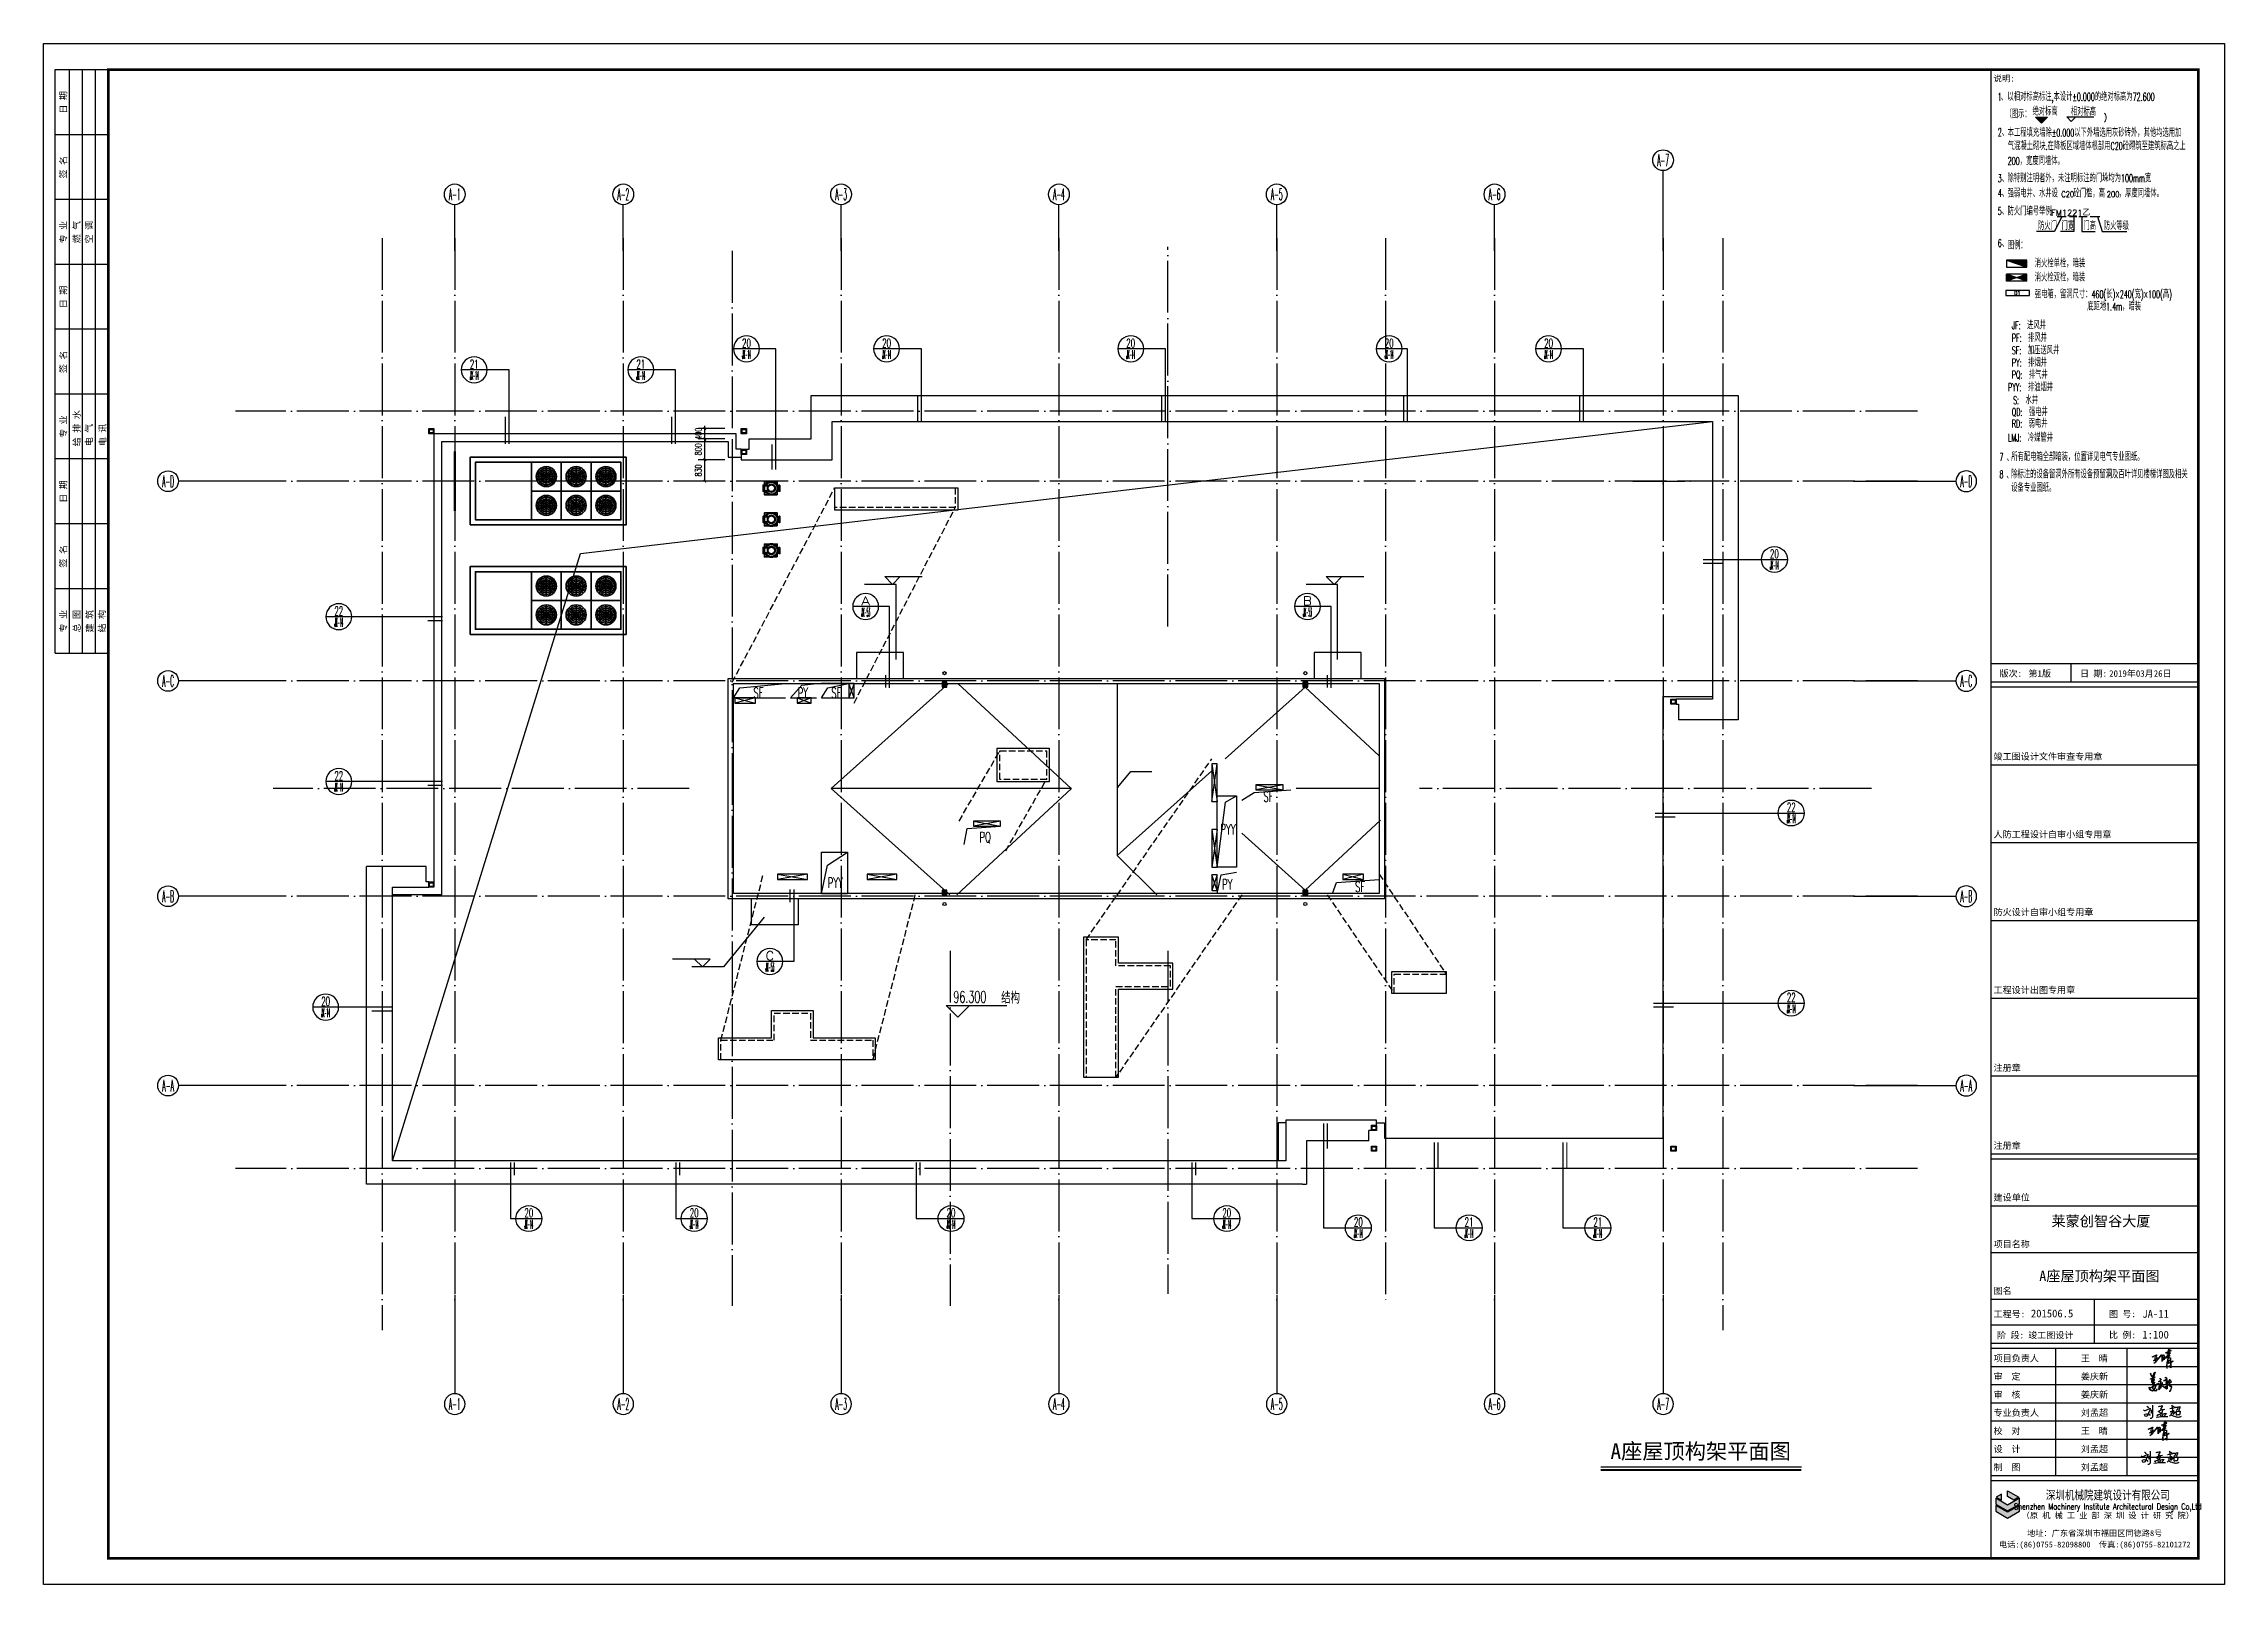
# Model space of a CAD drawing. Extents: x 1980812 to 2578970, y -669191 to 284498.
# Drawn here: x 1980812 to 2064912, y -549139 to -489739 of the extents above; entities that cross this region are included whole.
import ezdxf
from ezdxf.enums import TextEntityAlignment as Align

# ---------------------------------------------------------------- set-up
doc = ezdxf.new("R2010")
doc.units = 0
doc.header["$LTSCALE"] = 1000
doc.header["$MEASUREMENT"] = 0
for name, pattern in [('CONTINOUS', [0]), ('DASH', [0.35, 0.25, -0.1]), ('DOTE', [2.42, 2, -0.2, 0.02, -0.2])]:
    doc.linetypes.add(name, pattern=pattern)
for name, color, linetype in [('&公共文字', 7, 'Continuous'), ('0-电子签名', 7, 'Continuous'), ('0-立面(轮廓)', 63, 'CONTINOUS'), ('A-ANNO-TEXT', 131, 'Continuous'), ('AXIS', 3, 'Continuous'), ('AXIS_TEXT', 7, 'Continuous'), ('CURTWALL', 2, 'Continuous'), ('DIM_ELEV', 3, 'Continuous'), ('DIM_LEAD', 3, 'Continuous'), ('DIM_SYMB', 3, 'Continuous'), ('dote', 1, 'DOTE'), ('DQ-L', 2, 'Continuous'), ('DQ2', 2, 'Continuous'), ('EQUIP_地漏', 255, 'Continuous'), ('GPSKC', 3, 'Continuous'), ('PUB_DIM', 3, 'Continuous'), ('PUB_TEXT', 7, 'Continuous'), ('TK', 1, 'Continuous'), ('VPIPE-雨水', 140, 'Continuous'), ('WALL', 4, 'Continuous'), ('公共文字', 7, 'Continuous'), ('房间名称', 7, 'Continuous'), ('排水', 140, 'Continuous'), ('水1', 6, 'Continuous'), ('留洞', 63, 'CONTINOUS'), ('看线', 66, 'Continuous'), ('空线', 3, 'Continuous'), ('节点', 3, 'Continuous')]:
    doc.layers.add(name, color=color, linetype=linetype)
for name, color, linetype, lineweight in [('kon', 40, 'Continuous', 5), ('公共层-图框', 7, 'Continuous', 70), ('暖通-空调-设备', 150, 'Continuous', 35)]:
    doc.layers.add(name, color=color, linetype=linetype, lineweight=lineweight)
doc.styles.add('_HZTXT', font='TXT', dxfattribs={"width": 0.7, "bigfont": 'HZTXT'})
doc.styles.add('_HZTXTW', font='txtw.shx', dxfattribs={"width": 0.7, "bigfont": 'hztxtw.shx'})
doc.styles.add('_TCH_AXIS', font='COMPLEX', dxfattribs={"bigfont": 'GBCBIG'})
doc.styles.add('_TCH_DIM_T3', font='SIMPLEX', dxfattribs={"width": 0.705882, "bigfont": 'GBCBIG'})
doc.styles.add('COMP', font='COMPLEX.shx', dxfattribs={"bigfont": 'hztxt'})
doc.styles.add('COMPLEX', font='COMPLEX')
doc.styles.add('D8', font='txtw.shx', dxfattribs={"width": 0.7, "bigfont": 'hztxtw.shx'})
doc.styles.add('HEITI', font='simplex.shx', dxfattribs={"width": 0.6, "bigfont": 'hztxt.shx'})
doc.styles.add('HZTXTW', font='txtw.shx', dxfattribs={"width": 0.6, "bigfont": 'hztxtw.shx'})
doc.styles.add('SONGTI', font='NSimSun.ttf', dxfattribs={"width": 1.1})
doc.dimstyles.new('_TCH_ARCH&&100', dxfattribs={"dimtxt": 255, "dimasz": 100, "dimexe": 250, "dimexo": 300, "dimgap": 122.5, "dimtad": 1, "dimdec": 0, "dimzin": 0, "dimdsep": 46, "dimtxsty": '_TCH_DIM_T3', "dimblk": 'ARCHTICK', "dimcen": 0.09, "dimclrt": 7, "dimazin": 2, "dimtfac": 1, "dimtdec": 0, "dimtix": 1, "dimtmove": 2, "dimatfit": 3, "dimfxl": 1, "dimtolj": 1, "dimtzin": 0, "dimarcsym": 0})

msp = doc.modelspace()

# ---------------------------------------------------------------- texts
at = {"layer": 'A-ANNO-TEXT', "style": 'SONGTI'}
msp.add_text('A座屋顶构架平面图', height=600, rotation=359.999429, dxfattribs=at).set_placement((2044716.2, -544006.4), align=Align.MIDDLE_CENTER)
at = {"layer": 'DIM_ELEV', "color": 7, "style": 'HZTXTW', "width": 0.6}
for s, p in [('96.300', (2015896.3, -526715.2)), ('结构', (2017738, -526747.2, 0))]:
    msp.add_text(s, height=450, dxfattribs=at).set_placement(p)
at = {"layer": 'TK', "style": 'SONGTI'}
for s, p in [('版次:', (2056240.3, -514147.6)), ('日 期:', (2059344.2, -514147.6)), ('竣工图设计文件审查专用章', (2056009.9, -517347.6)), ('人防工程设计自审小组专用章', (2056009.9, -520347.6)), ('防火设计自审小组专用章', (2056009.9, -523347.6)), ('工程设计出图专用章', (2056009.9, -526347.6)), ('注册章', (2056009.9, -529347.6)), ('注册章', (2056009.9, -532347.6)), ('建设单位', (2056009.9, -534347.6)), ('项目名称', (2056009.9, -536147.6)), ('图名', (2056009.9, -537947.6)), ('工程号:', (2056009.9, -538845.1)), ('比 例:', (2060461.2, -539647.6)), ('项目负责人', (2056009.9, -540547.6)), ('审  定', (2056009.9, -541247.6)), ('专业负责人', (2056009.9, -542647.6)), ('审  核', (2056009.9, -541947.6)), ('校  对', (2056009.9, -543347.6)), ('设  计', (2056009.9, -544047.6)), ('制  图', (2056009.9, -544747.6))]:
    msp.add_text(s, height=250, dxfattribs=at).set_placement(p)
at = {"layer": 'TK', "color": 4, "style": 'SONGTI'}
for s, height, p in [('第1版', 250, (2057356.3, -514147.6)), ('2019年03月26日', 250, (2060469.2, -514147.6)), ('莱蒙创智谷大厦', 400, (2058244.7, -535336.4)), ('A座屋顶构架平面图', 400, (2057772.9, -537448.1)), ('201506.5', 300, (2057452.4, -538845.1)), ('JA-11', 300, (2061749.9, -538858.6)), ('1:100', 300, (2061749.9, -539661.6)), ('王  晴', 250, (2059376.4, -540547.6)), ('姜庆新', 250, (2059376.4, -541247.6)), ('刘孟超', 250, (2059376.4, -542647.6)), ('姜庆新', 250, (2059376.4, -541947.6)), ('王  晴', 250, (2059376.4, -543347.6)), ('刘孟超', 250, (2059376.4, -544047.6)), ('刘孟超', 250, (2059376.4, -544747.6))]:
    msp.add_text(s, height=height, dxfattribs=at).set_placement(p)
at = {"layer": 'TK', "style": 'SONGTI'}
for s, p in [('图 号:', (2060978.4, -538713.8)), ('阶 段:', (2056665.3, -539532.7))]:
    msp.add_text(s, height=250, dxfattribs=at).set_placement(p, align=Align.MIDDLE_CENTER)
at = {"layer": 'TK', "color": 4, "style": 'SONGTI'}
msp.add_text('竣工图设计', height=250, dxfattribs=at).set_placement((2058217.3, -539532.7), align=Align.MIDDLE_CENTER)
at = {"layer": 'TK'}
for s, height, style, p in [('深圳机械院建筑设计有限公司', 350, 'HEITI', (2060417, -545901.3)), ('（原 机 械 工 业 部 深 圳 设 计 研 究 院）', 228, 'SONGTI', (2060417, -546596.3)), ('电话:(86)0755-82098800  传真:(86)0755-82101272', 225.625, 'SONGTI', (2059912.3, -547715.1)), ('地址：广东省深圳市福田区同德路8号', 225.625, 'SONGTI', (2059912.3, -547279))]:
    msp.add_text(s, height=height, dxfattribs=dict(at, style=style)).set_placement(p, align=Align.CENTER)
at = {"layer": 'TK', "style": 'HEITI', "width": 0.7}
msp.add_text('Shenzhen Machinery Institute Architectural Design Co,Ltd', height=229, dxfattribs=at).set_placement((2060417, -546255.4), align=Align.CENTER)
at = {"layer": '房间名称', "style": 'HZTXTW', "width": 0.6}
for s, p in [('SF', (2008382.5, -514767.3)), ('PY', (2010092.1, -514767.3)), ('SF', (2011383, -514767.3)), ('SF', (2028047.6, -518765.5)), ('PQ', (2017125.4, -520333.1)), ('PYY', (2026487.8, -520031.8)), ('PYY', (2011342.1, -522091.9)), ('PY', (2026458.9, -522152.2)), ('SF', (2031585.3, -522244.9))]:
    msp.add_text(s, height=400, rotation=0.000571, dxfattribs=at).set_placement(p, align=Align.MIDDLE_CENTER)

# ---------------------------------------------------------------- blocks, each defined once
blk = doc.blocks.new('会签栏0821')
at = {"layer": 'TK'}
for p, q in [((115148889, 23475903), (115148889, 23483403)), ((115148889, 23483403), (115150939, 23483403)), ((115149439, 23475903), (115149439, 23483403)), ((115149939, 23475903), (115149939, 23483403)), ((115150439, 23475903), (115150439, 23483403)), ((115150939, 23475903), (115150939, 23483403)), ((115148889, 23480903), (115150939, 23480903)), ((115148889, 23478403), (115150939, 23478403)), ((115148889, 23468403), (115148889, 23475903)), ((115148889, 23475903), (115150939, 23475903)), ((115149439, 23468403), (115149439, 23475903)), ((115149939, 23468403), (115149939, 23475903)), ((115150439, 23468403), (115150439, 23475903)), ((115150939, 23468403), (115150939, 23475903)), ((115148889, 23473403), (115150939, 23473403)), ((115148889, 23470903), (115150939, 23470903)), ((115148889, 23460903), (115148889, 23468403)), ((115148889, 23468403), (115150939, 23468403)), ((115149439, 23460903), (115149439, 23468403)), ((115149939, 23460903), (115149939, 23468403)), ((115150439, 23460903), (115150439, 23468403)), ((115150939, 23460903), (115150939, 23468403)), ((115148889, 23465903), (115150939, 23465903)), ((115148889, 23463403), (115150939, 23463403)), ((115148889, 23460903), (115150939, 23460903))]:
    blk.add_line(p, q, dxfattribs=at)
at = {"layer": 'TK', "style": 'SONGTI'}
for s, p in [('日 期', (115149324, 23481702)), ('签 名', (115149324, 23479202)), ('专 业', (115149324, 23476702)), ('燃 气', (115149842, 23476702)), ('空 调', (115150316, 23476702)), ('日 期', (115149324, 23474202)), ('签 名', (115149324, 23471702)), ('专 业', (115149324, 23469202)), ('给 排 水', (115149842, 23468880)), ('电 气', (115150316, 23468880)), ('电 讯', (115150842, 23468880)), ('日 期', (115149324, 23466702)), ('签 名', (115149324, 23464202)), ('专 业', (115149324, 23461702)), ('总 图', (115149842, 23461702)), ('建 筑', (115150342, 23461702)), ('结 构', (115150816, 23461702))]:
    blk.add_text(s, height=250, rotation=90, dxfattribs=at).set_placement(p)
blk = doc.blocks.new('_index')
blk.add_line((-0.5, 0), (0.5, 0))
blk.add_circle((0, 0), 0.5)
at = {"style": 'COMP'}
for tag, width, p, p2 in [('1', 2.333333, (-0.17, 0.05), (0.17, 0.05)), ('-', 1.166667, (-0.17, -0.39), (0.17, -0.39))]:
    blk.add_attdef(tag, text='', height=0.34, dxfattribs=dict(at, width=width)).set_placement(p, p2, align=Align.FIT)
blk = doc.blocks.new('A$C2F655D11')
at = {"layer": 'GPSKC', "color": 1, "linetype": 'Continuous'}
for p, q in [((0, 0), (700, 240)), ((0, 240), (700, 0)), ((0, 240), (0, 0)), ((0, 240), (700, 240)), ((700, 240), (700, 0)), ((0, 0), (700, 0))]:
    blk.add_line(p, q, dxfattribs=at)
for points in [[(0, 240), (350, 120), (0, 0)], [(700, 240), (350, 120), (700, 0)]]:
    blk.add_solid(points, dxfattribs=at)
blk = doc.blocks.new('A$C4BB60620')
at = {"rotation": 151.0000000006254}
blk.add_blockref('A$C2F655D11', (729, 210), dxfattribs=at)
blk = doc.blocks.new('AUDIT_I_080527205251-1')
at = {"layer": '水1', "linetype": 'Continuous', "xscale": 2.185937503893495, "yscale": 2.185937503893495, "zscale": 2.185937503893495, "rotation": 29.00000005749169}
blk.add_blockref('A$C4BB60620', (845, 17239), dxfattribs=at)
blk = doc.blocks.new('DQ-EL-D1')
at = {"layer": 'DQ2'}
blk.add_lwpolyline([(-230, -50), (230, -50), (230, 50), (-230, 50)], close=True, dxfattribs=at)
at = {"layer": 'DQ2', "style": 'D8', "width": 0.7}
blk.add_text('D1', height=80, dxfattribs=at).set_placement((-8, 0), align=Align.MIDDLE)
blk = doc.blocks.new('平面说明0825')
at = {"layer": 'PUB_DIM'}
blk.add_hatch(color=256, dxfattribs=at).paths.add_polyline_path([(115946555, 22714662), (115946062, 22715155), (115947048, 22715155)])
at = {"layer": '&公共文字'}
for p, q in [((115945351, 22703408), (115943676, 22703408)), ((115943676, 22703408), (115943676, 22702833)), ((115943676, 22703408), (115945351, 22702833)), ((115945351, 22702833), (115945351, 22703408)), ((115943676, 22702833), (115945351, 22702833))]:
    blk.add_line(p, q, dxfattribs=at)
blk.add_solid([(115943676, 22703408, 0), (115945351, 22703408, 0), (115943676, 22703408, 0), (115945351, 22702833, 0)], dxfattribs=at)
at = {"layer": 'PUB_DIM'}
for p, q in [((115946555, 22714662), (115946062, 22715155)), ((115946062, 22715155), (115947048, 22715155)), ((115946555, 22714662), (115947048, 22715155)), ((115948644, 22715194), (115950861, 22715194)), ((115949013, 22714824), (115948644, 22715194)), ((115949013, 22714824), (115949383, 22715194))]:
    blk.add_line(p, q, dxfattribs=at)
at = {"layer": 'PUB_TEXT'}
blk.add_lwpolyline([(115942407, 22718483), (115942407, 22719083), (115943007, 22719083)], dxfattribs=at)
at = {"layer": '公共文字'}
for p, q in [((115947850, 22707003), (115948599, 22707003)), ((115948873, 22707003), (115949476, 22707003)), ((115949646, 22707003), (115950314, 22707003)), ((115950554, 22707003), (115951351, 22707003))]:
    blk.add_line(p, q, dxfattribs=at)
for points in [[(115948224, 22707003), (115947617, 22705771), (115946139, 22705771)], [(115949208, 22707003), (115949208, 22705771), (115948113, 22705771)], [(115949872, 22707003), (115949872, 22705771), (115950967, 22705771)], [(115951178, 22707003), (115951546, 22705771), (115953587, 22705771)]]:
    blk.add_lwpolyline(points, dxfattribs=at)
at = {"layer": '&公共文字', "xscale": 1.095111111140189, "yscale": 1.095111111140189, "zscale": 1.095111111140189}
blk.add_blockref('AUDIT_I_080527205251-1', (115943153, 22682100), dxfattribs=at)
at = {"layer": 'DQ-L', "xscale": 4.266666666666667, "yscale": 4.266666666666667, "zscale": 4.266666666666667}
blk.add_blockref('DQ-EL-D1', (115944603, 22700708), dxfattribs=at)
at = {"layer": '&公共文字'}
for s, height, style, width, p in [(')', 493, '_HZTXTW', 0.7, (115951695, 22714919)), ('C20', 492.8, '_HZTXTW', 0.7, (115948193, 22708581)), ('200', 492.8, '_HZTXTW', 0.7, (115951934, 22708581)), (':', 616, '_HZTXT', 0.8, (115947217, 22707106))]:
    blk.add_text(s, height=height, dxfattribs=dict(at, style=style, width=width)).set_placement(p)
at = {"layer": 'PUB_TEXT', "style": 'HZTXTW', "width": 0.6}
for s, p in [('1', (115942953, 22716519)), ('、', (115943216, 22716519)), ('以相对标高标注,本设计%%P0.000的绝对标高为72.600', (115943756, 22716519)), ('（图示：', (115943599, 22715095)), ('绝对标高', (115945823, 22715321)), ('相对标高', (115948979, 22715297)), ('2', (115942965, 22713619)), ('、', (115943293, 22713619)), ('本工程填充墙除%%P0.000以下外墙选用灰砂砖外，其他均选用加', (115943782, 22713565)), ('气混凝土砌块.在降板区域墙体根部用C20砼砌筑至建筑标高之上', (115943782, 22712470)), ('200，宽度同墙体。', (115943782, 22711243)), ('3', (115942965, 22709811)), ('除特别注明者外，未注明标注的门垛均为100mm宽', (115943768, 22709828)), ('4', (115942965, 22708603)), ('、', (115943293, 22709811)), ('、', (115943293, 22708603)), ('强弱电井、水井设', (115943768, 22708581)), ('砼门槛，高', (115949195, 22708581)), ('，厚度同墙体。', (115952919, 22708581)), ('5', (115942965, 22707126)), ('、', (115943293, 22707126)), ('防火门编号举例', (115943768, 22707106)), ('防火门', (115946276, 22705908)), ('门宽', (115948210, 22705908)), ('门高', (115950006, 22705908)), ('防火等级', (115951683, 22705908)), ('6', (115942965, 22704489)), ('图例：', (115943788, 22704298)), ('、', (115943293, 22704489)), ('消火栓单栓，暗装', (115946006, 22702822)), ('消火栓双栓，暗装', (115946006, 22701664)), ('强电箱，留洞尺寸：460(长)×240(宽)×100(高)', (115946006, 22700281)), ('底距地1.4m，暗装', (115950323, 22699271)), ('JF:  进风井', (115944120, 22697726)), ('SF:  加压送风井', (115944120, 22695669)), ('PF:  排风井', (115944120, 22696696)), ('PY:  排烟井', (115944120, 22694655)), ('PQ:  排气井', (115944120, 22693663)), ('PYY:  排油烟井', (115943810, 22692640)), (' S:  水井', (115943960, 22691571)), ('QD:  强电井', (115944120, 22690593)), ('LMJ:  冷媒管井', (115943810, 22688483)), ('RD:  弱电井', (115944120, 22689646)), ('7', (115943101, 22686905)), ('、', (115943692, 22686856)), ('所有配电箱全部暗装，位置详见电气专业图纸。', (115944070, 22686905)), ('8', (115943101, 22685470)), ('、', (115943670, 22685428)), ('设备专业图纸。', (115944070, 22684363)), ('除标注的设备留洞外所有设备预留洞及百叶详见楼梯详图及相关', (115944070, 22685470))]:
    blk.add_text(s, height=640, dxfattribs=at).set_placement(p)
at = {"layer": 'TK', "style": 'SONGTI'}
blk.add_text('说明:', height=500, dxfattribs=at).set_placement((115942602, 22718100))
at = {"layer": '公共文字', "style": 'HZTXTW'}
blk.add_text(' FM1221乙', height=492.8, dxfattribs=at).set_placement((115947018, 22707063))
blk = doc.blocks.new('$TwtSys$00000137')
at = {"color": 7}
for p, q in [((-46.875, -93.75), (-46.875, 93.75)), ((0, -93.75), (0, 93.75)), ((46.875, -93.75), (46.875, 93.75))]:
    blk.add_line(p, q, dxfattribs=at)
blk.add_lwpolyline([(-93.75, -93.75), (93.75, -93.75), (93.75, 93.75), (-93.75, 93.75)], close=True, dxfattribs=at)
blk = doc.blocks.new('astbhstgsthr')
at = {"layer": 'VPIPE-雨水', "linetype": 'Continuous'}
for centre in [(684164, -693820), (698079, -693820), (684164, -702720), (698079, -702720)]:
    blk.add_circle(centre, 60, dxfattribs=at)
at = {"layer": 'EQUIP_地漏'}
for p, rotation in [((684164, -694263), 0.0170324036248487), ((698079, -694263), 0.0170324036248487), ((684164, -702276), 180.0170324036249), ((698078, -702277), 180.0170324036249)]:
    blk.add_blockref('$TwtSys$00000137', p, dxfattribs=dict(at, rotation=rotation))
blk = doc.blocks.new('A$C2E345B56')
at = {"layer": 'EQUIP_地漏'}
blk.add_blockref('astbhstgsthr', (-675828, 694020), dxfattribs=at)
blk = doc.blocks.new('sthrshsth')
at = {"layer": '看线'}
for p, q in [((10850, 1830), (-800, 1830)), ((-800, 1830), (-800, -15650)), ((-500, -15950), (-500, 1530)), ((-500, 1530), (10550, 1530)), ((46600, -25330), (46600, -8300)), ((46600, -8300), (48500, -8300)), ((-500, -15950), (-2400, -15950)), ((35850, -25330), (46600, -25330))]:
    blk.add_line(p, q, dxfattribs=at)
for points in [[(11050, 1230), (10850, 1230), (10850, 1830)], [(10550, 1530), (10550, 930), (11050, 930)], [(32050, -24730), (31750, -24730), (31750, -26200)], [(35550, -24730), (35850, -24730), (35850, -25330)]]:
    blk.add_lwpolyline(points, dxfattribs=at)
blk = doc.blocks.new('qeragaeth')
at = {"layer": 'CURTWALL'}
for points in [[(2331329, -361308), (2331529, -361308), (2331529, -361508), (2331329, -361508)], [(2331359, -361338), (2331499, -361338), (2331499, -361478), (2331359, -361478)], [(2343379, -361308), (2343579, -361308), (2343579, -361508), (2343379, -361508)], [(2343409, -361338), (2343549, -361338), (2343549, -361478), (2343409, -361478)], [(2367679, -388968), (2367879, -388968), (2367879, -389168), (2367679, -389168)], [(2367709, -388998), (2367849, -388998), (2367849, -389138), (2367709, -389138)], [(2379229, -388968), (2379429, -388968), (2379429, -389168), (2379229, -389168)], [(2379259, -388998), (2379399, -388998), (2379399, -389138), (2379259, -389138)]]:
    blk.add_lwpolyline(points, close=True, dxfattribs=at)
blk = doc.blocks.new('_AXISO')
blk.add_circle((0, 0), 0.5)
at = {"layer": 'AXIS_TEXT', "style": 'COMPLEX', "width": 1.041667}
blk.add_attdef('A', text='', height=0.56, dxfattribs=at).set_placement((-0.25, -0.28), (0.25, -0.28), align=Align.FIT)
blk = doc.blocks.new('王晴')
at = {"layer": '0-电子签名'}
for p, q in [((200027, -228005), (200173, -227944)), ((200028, -227999), (200174, -227938)), ((200033, -228003), (200178, -227942)), ((200066, -228130), (200161, -228076)), ((200067, -228124), (200162, -228070)), ((200072, -228128), (200167, -228074)), ((200122, -228029), (200114, -228045)), ((200114, -228045), (200122, -228119)), ((200123, -228024), (200115, -228040)), ((200115, -228040), (200123, -228114)), ((200127, -228027), (200120, -228043)), ((200120, -228043), (200127, -228118)), ((200122, -228119), (200142, -228176)), ((200123, -228114), (200143, -228170)), ((200127, -228118), (200148, -228174)), ((200178, -227954), (200136, -228003)), ((200179, -227948), (200137, -227997)), ((200184, -227952), (200142, -228001)), ((200155, -228165), (200226, -228085)), ((200156, -228159), (200227, -228079)), ((200161, -228076), (200199, -228047)), ((200161, -228163), (200232, -228083)), ((200162, -228070), (200200, -228041)), ((200167, -228074), (200205, -228045)), ((200173, -227944), (200178, -227954)), ((200174, -227938), (200179, -227948)), ((200199, -228047), (200174, -228041)), ((200200, -228041), (200175, -228035)), ((200178, -227942), (200184, -227952)), ((200205, -228045), (200180, -228039)), ((200226, -228085), (200296, -227996)), ((200227, -228079), (200297, -227990)), ((200232, -228083), (200302, -227994)), ((200296, -227996), (200344, -227938)), ((200297, -227990), (200345, -227932)), ((200302, -227994), (200350, -227936)), ((200344, -227938), (200353, -227948)), ((200345, -227932), (200354, -227942)), ((200350, -227936), (200359, -227946)), ((200353, -227948), (200354, -228157)), ((200354, -227942), (200355, -228151)), ((200357, -228050), (200360, -228029)), ((200358, -228044), (200361, -228024)), ((200359, -227946), (200360, -228155)), ((200360, -228029), (200397, -228012)), ((200361, -228024), (200398, -228006)), ((200402, -228054), (200362, -228121)), ((200362, -228121), (200363, -228138)), ((200363, -228048), (200366, -228027)), ((200403, -228048), (200363, -228115)), ((200363, -228115), (200364, -228132)), ((200363, -228138), (200368, -228140)), ((200364, -228132), (200369, -228134)), ((200366, -228027), (200402, -228010)), ((200408, -228052), (200368, -228119)), ((200368, -228140), (200424, -228067)), ((200368, -228119), (200369, -228136)), ((200369, -228134), (200425, -228061)), ((200369, -228136), (200373, -228138)), ((200373, -228138), (200430, -228065)), ((200394, -227952), (200408, -227941)), ((200395, -227946), (200409, -227935)), ((200397, -228012), (200416, -228025)), ((200398, -228006), (200416, -228019)), ((200400, -227950), (200414, -227939)), ((200402, -228010), (200421, -228023)), ((200416, -228025), (200402, -228054)), ((200416, -228019), (200403, -228048)), ((200408, -227941), (200427, -227983)), ((200421, -228023), (200408, -228052)), ((200409, -227935), (200428, -227977)), ((200414, -227939), (200433, -227981)), ((200427, -227983), (200423, -228106)), ((200428, -227977), (200424, -228101)), ((200433, -227981), (200429, -228104)), ((200470, -227864), (200610, -227801)), ((200470, -227870), (200609, -227807)), ((200482, -228026), (200471, -228047)), ((200471, -228047), (200513, -228031)), ((200483, -228020), (200472, -228041)), ((200472, -228041), (200514, -228025)), ((200475, -227868), (200615, -227805)), ((200488, -228024), (200477, -228045)), ((200477, -228045), (200519, -228029)), ((200542, -227971), (200482, -228026)), ((200543, -227965), (200483, -228020)), ((200548, -227969), (200488, -228024)), ((200513, -228031), (200565, -227989)), ((200514, -228025), (200566, -227983)), ((200515, -227909), (200581, -227858)), ((200565, -227917), (200515, -227909)), ((200516, -227903), (200582, -227852)), ((200566, -227912), (200516, -227903)), ((200519, -228029), (200571, -227987)), ((200539, -228112), (200519, -228201)), ((200540, -228106), (200520, -228195)), ((200521, -227907), (200587, -227856)), ((200571, -227915), (200521, -227907)), ((200545, -228110), (200525, -228199)), ((200535, -228131), (200633, -228110)), ((200536, -228125), (200634, -228104)), ((200561, -228035), (200539, -228112)), ((200562, -228029), (200540, -228106)), ((200541, -228129), (200639, -228108)), ((200571, -227944), (200542, -227971)), ((200572, -227938), (200543, -227965)), ((200567, -228033), (200545, -228110)), ((200577, -227942), (200548, -227969)), ((200632, -228121), (200548, -228184)), ((200633, -228115), (200549, -228178)), ((200638, -228119), (200554, -228182)), ((200580, -227993), (200561, -228035)), ((200581, -227987), (200562, -228029)), ((200576, -227894), (200565, -227917)), ((200565, -227989), (200616, -227954)), ((200577, -227888), (200566, -227912)), ((200566, -227983), (200617, -227948)), ((200586, -227991), (200567, -228033)), ((200570, -227772), (200568, -227800)), ((200568, -227800), (200576, -227894)), ((200571, -227766), (200569, -227794)), ((200569, -227794), (200577, -227888)), ((200605, -227775), (200570, -227772)), ((200606, -227769), (200571, -227766)), ((200631, -227873), (200571, -227944)), ((200581, -227892), (200571, -227915)), ((200571, -227987), (200622, -227952)), ((200632, -227867), (200572, -227938)), ((200576, -227770), (200574, -227798)), ((200574, -227798), (200581, -227892)), ((200610, -227773), (200576, -227770)), ((200636, -227871), (200577, -227942)), ((200578, -228051), (200599, -228037)), ((200579, -228045), (200600, -228031)), ((200616, -227954), (200580, -227993)), ((200581, -227858), (200610, -227861)), ((200617, -227948), (200581, -227987)), ((200582, -227852), (200611, -227855)), ((200584, -228049), (200605, -228035)), ((200622, -227952), (200586, -227991)), ((200587, -227856), (200616, -227859)), ((200599, -228037), (200626, -228040)), ((200600, -228031), (200627, -228034)), ((200656, -227795), (200605, -227775)), ((200605, -228035), (200632, -228038)), ((200657, -227789), (200606, -227769)), ((200609, -227807), (200656, -227803)), ((200661, -227793), (200610, -227773)), ((200610, -227801), (200657, -227797)), ((200610, -227861), (200631, -227873)), ((200611, -227855), (200632, -227867)), ((200615, -227805), (200661, -227801)), ((200616, -227859), (200636, -227871)), ((200626, -228040), (200643, -228047)), ((200627, -228034), (200643, -228041)), ((200632, -228038), (200648, -228045)), ((200633, -228110), (200632, -228121)), ((200634, -228104), (200633, -228115)), ((200639, -228108), (200638, -228119)), ((200643, -228092), (200641, -228137)), ((200641, -228137), (200648, -228226)), ((200643, -228086), (200642, -228131)), ((200642, -228131), (200649, -228220)), ((200643, -228041), (200643, -228086)), ((200643, -228047), (200643, -228092)), ((200648, -228090), (200647, -228135)), ((200647, -228135), (200654, -228224)), ((200648, -228045), (200648, -228090)), ((200656, -227803), (200656, -227795)), ((200657, -227797), (200657, -227789)), ((200658, -228179), (200712, -228150)), ((200659, -228174), (200713, -228145)), ((200661, -227801), (200661, -227793)), ((200664, -228178), (200718, -228148)), ((200712, -228150), (200734, -228140)), ((200713, -228145), (200735, -228134)), ((200718, -228148), (200740, -228138)), ((200077, -228215), (200156, -228159)), ((200077, -228221), (200155, -228165)), ((200082, -228219), (200161, -228163)), ((200519, -228201), (200513, -228335)), ((200513, -228335), (200516, -228400)), ((200520, -228195), (200514, -228329)), ((200514, -228329), (200517, -228394)), ((200525, -228199), (200519, -228333)), ((200519, -228333), (200522, -228398)), ((200548, -228184), (200567, -228214)), ((200549, -228178), (200568, -228209)), ((200554, -228182), (200572, -228212)), ((200567, -228214), (200602, -228209)), ((200568, -228209), (200603, -228203)), ((200572, -228212), (200607, -228207)), ((200602, -228209), (200658, -228179)), ((200603, -228203), (200659, -228174)), ((200607, -228207), (200664, -228178)), ((200622, -228327), (200612, -228307)), ((200623, -228322), (200613, -228301)), ((200628, -228325), (200618, -228305)), ((200632, -228340), (200622, -228327)), ((200633, -228335), (200623, -228322)), ((200638, -228339), (200628, -228325)), ((200654, -228372), (200632, -228340)), ((200655, -228367), (200633, -228335)), ((200660, -228371), (200638, -228339)), ((200648, -228226), (200651, -228319)), ((200649, -228220), (200652, -228313)), ((200651, -228319), (200654, -228372)), ((200652, -228313), (200655, -228367)), ((200654, -228224), (200657, -228317)), ((200657, -228317), (200660, -228371))]:
    blk.add_line(p, q, dxfattribs=at)
blk = doc.blocks.new('姜庆新')
at = {"color": 7}
for p, q in [((200141, -229180), (200149, -229212)), ((200143, -229185), (200151, -229218)), ((200146, -229181), (200154, -229214)), ((200149, -229212), (200156, -229235)), ((200151, -229218), (200158, -229240)), ((200154, -229214), (200161, -229237)), ((200156, -229235), (200165, -229262)), ((200158, -229240), (200167, -229267)), ((200161, -229237), (200170, -229264)), ((200165, -229262), (200186, -229286)), ((200167, -229267), (200188, -229291)), ((200170, -229264), (200191, -229288)), ((200186, -229286), (200206, -229286)), ((200188, -229291), (200208, -229291)), ((200191, -229288), (200211, -229288)), ((200233, -229289), (200197, -229345)), ((200235, -229294), (200199, -229351)), ((200238, -229290), (200202, -229347)), ((200206, -229286), (200220, -229276)), ((200208, -229291), (200222, -229281)), ((200211, -229288), (200225, -229278)), ((200214, -229342), (200236, -229323)), ((200216, -229348), (200237, -229328)), ((200219, -229344), (200241, -229324)), ((200220, -229276), (200231, -229255)), ((200222, -229281), (200233, -229260)), ((200225, -229278), (200236, -229256)), ((200231, -229255), (200244, -229231)), ((200233, -229260), (200246, -229236)), ((200257, -229238), (200233, -229289)), ((200259, -229243), (200235, -229294)), ((200236, -229256), (200249, -229232)), ((200236, -229323), (200261, -229310)), ((200237, -229328), (200263, -229315)), ((200262, -229239), (200238, -229290)), ((200241, -229324), (200266, -229312)), ((200267, -229321), (200243, -229355)), ((200244, -229231), (200258, -229204)), ((200269, -229327), (200245, -229360)), ((200246, -229236), (200260, -229209)), ((200272, -229323), (200248, -229357)), ((200249, -229232), (200263, -229205)), ((200275, -229208), (200257, -229238)), ((200258, -229204), (200274, -229170)), ((200277, -229213), (200259, -229243)), ((200260, -229209), (200276, -229175)), ((200261, -229310), (200273, -229300)), ((200280, -229210), (200262, -229239)), ((200263, -229205), (200279, -229172)), ((200263, -229315), (200274, -229305)), ((200266, -229312), (200277, -229302)), ((200287, -229300), (200267, -229321)), ((200288, -229305), (200269, -229327)), ((200292, -229302), (200272, -229323)), ((200273, -229300), (200287, -229300)), ((200274, -229170), (200282, -229153)), ((200274, -229305), (200288, -229305)), ((200285, -229182), (200275, -229208)), ((200276, -229175), (200284, -229158)), ((200287, -229188), (200277, -229213)), ((200277, -229302), (200292, -229302)), ((200279, -229172), (200287, -229154)), ((200290, -229184), (200280, -229210)), ((200282, -229153), (200299, -229157)), ((200284, -229158), (200301, -229162)), ((200299, -229157), (200285, -229182)), ((200287, -229154), (200304, -229159)), ((200301, -229162), (200287, -229188)), ((200304, -229159), (200290, -229184)), ((200601, -229313), (200634, -229318)), ((200603, -229318), (200635, -229324)), ((200606, -229314), (200639, -229320)), ((200634, -229318), (200648, -229324)), ((200635, -229324), (200650, -229329)), ((200639, -229320), (200653, -229326)), ((200648, -229324), (200656, -229335)), ((200653, -229326), (200661, -229337)), ((200084, -229634), (200114, -229644)), ((200086, -229639), (200116, -229649)), ((200089, -229636), (200119, -229646)), ((200113, -229691), (200111, -229672)), ((200114, -229696), (200113, -229678)), ((200128, -229709), (200113, -229691)), ((200114, -229644), (200125, -229648)), ((200130, -229714), (200114, -229696)), ((200116, -229649), (200127, -229653)), ((200117, -229692), (200116, -229674)), ((200133, -229711), (200117, -229692)), ((200119, -229646), (200130, -229650)), ((200125, -229648), (200137, -229648)), ((200127, -229653), (200138, -229653)), ((200155, -229730), (200128, -229709)), ((200130, -229650), (200142, -229650)), ((200157, -229736), (200130, -229714)), ((200160, -229732), (200133, -229711)), ((200137, -229648), (200154, -229648)), ((200138, -229653), (200155, -229653)), ((200142, -229650), (200159, -229650)), ((200151, -229365), (200214, -229342)), ((200151, -229374), (200151, -229365)), ((200171, -229374), (200151, -229374)), ((200153, -229370), (200216, -229348)), ((200153, -229379), (200153, -229370)), ((200172, -229379), (200153, -229379)), ((200154, -229648), (200169, -229635)), ((200155, -229653), (200171, -229641)), ((200214, -229751), (200155, -229730)), ((200156, -229367), (200219, -229344)), ((200156, -229375), (200156, -229367)), ((200176, -229375), (200156, -229375)), ((200216, -229757), (200157, -229736)), ((200159, -229650), (200174, -229637)), ((200219, -229753), (200160, -229732)), ((200169, -229635), (200189, -229631)), ((200197, -229345), (200171, -229374)), ((200171, -229641), (200191, -229636)), ((200199, -229351), (200172, -229379)), ((200174, -229637), (200194, -229633)), ((200202, -229347), (200176, -229375)), ((200180, -229434), (200178, -229453)), ((200178, -229453), (200180, -229466)), ((200182, -229440), (200179, -229458)), ((200179, -229458), (200182, -229471)), ((200197, -229409), (200180, -229434)), ((200180, -229466), (200190, -229466)), ((200199, -229414), (200182, -229440)), ((200182, -229471), (200192, -229471)), ((200185, -229436), (200183, -229455)), ((200183, -229455), (200185, -229467)), ((200202, -229411), (200185, -229436)), ((200185, -229467), (200195, -229467)), ((200189, -229631), (200210, -229610)), ((200190, -229466), (200209, -229444)), ((200191, -229636), (200212, -229615)), ((200192, -229471), (200211, -229450)), ((200194, -229633), (200215, -229612)), ((200195, -229467), (200214, -229446)), ((200216, -229376), (200197, -229409)), ((200197, -229539), (200209, -229522)), ((200205, -229539), (200197, -229539)), ((200218, -229382), (200199, -229414)), ((200199, -229544), (200211, -229527)), ((200206, -229544), (200199, -229544)), ((200221, -229378), (200202, -229411)), ((200202, -229541), (200214, -229524)), ((200210, -229541), (200202, -229541)), ((200219, -229542), (200205, -229539)), ((200221, -229547), (200206, -229544)), ((200209, -229444), (200246, -229415)), ((200209, -229522), (200223, -229502)), ((200224, -229544), (200210, -229541)), ((200210, -229610), (200230, -229600)), ((200211, -229450), (200247, -229420)), ((200211, -229527), (200225, -229508)), ((200219, -229352), (200212, -229424)), ((200212, -229424), (200216, -229488)), ((200212, -229615), (200232, -229605)), ((200221, -229358), (200213, -229430)), ((200213, -229430), (200218, -229494)), ((200222, -229599), (200213, -229633)), ((200213, -229633), (200214, -229662)), ((200214, -229446), (200251, -229416)), ((200214, -229524), (200228, -229504)), ((200214, -229662), (200219, -229685)), ((200234, -229746), (200214, -229751)), ((200215, -229612), (200235, -229602)), ((200223, -229604), (200215, -229638)), ((200215, -229638), (200216, -229668)), ((200243, -229355), (200216, -229376)), ((200216, -229488), (200217, -229514)), ((200216, -229668), (200221, -229690)), ((200236, -229751), (200216, -229757)), ((200224, -229354), (200217, -229426)), ((200217, -229426), (200221, -229490)), ((200217, -229514), (200217, -229529)), ((200217, -229529), (200219, -229542)), ((200245, -229360), (200218, -229382)), ((200218, -229494), (200219, -229519)), ((200226, -229600), (200218, -229634)), ((200218, -229634), (200219, -229664)), ((200220, -229365), (200219, -229352)), ((200219, -229519), (200219, -229535)), ((200219, -229535), (200221, -229547)), ((200219, -229664), (200224, -229687)), ((200219, -229685), (200260, -229729)), ((200239, -229748), (200219, -229753)), ((200230, -229378), (200220, -229365)), ((200248, -229357), (200221, -229378)), ((200222, -229370), (200221, -229358)), ((200221, -229490), (200222, -229515)), ((200221, -229690), (200262, -229734)), ((200232, -229383), (200222, -229370)), ((200222, -229515), (200222, -229531)), ((200222, -229531), (200224, -229544)), ((200224, -229579), (200222, -229599)), ((200223, -229502), (200239, -229490)), ((200226, -229584), (200223, -229604)), ((200225, -229367), (200224, -229354)), ((200239, -229539), (200224, -229579)), ((200224, -229687), (200265, -229731)), ((200235, -229380), (200225, -229367)), ((200225, -229508), (200240, -229495)), ((200240, -229544), (200226, -229584)), ((200229, -229581), (200226, -229600)), ((200228, -229504), (200243, -229491)), ((200243, -229541), (200229, -229581)), ((200230, -229600), (200240, -229593)), ((200232, -229605), (200242, -229598)), ((200247, -229719), (200234, -229746)), ((200235, -229602), (200245, -229595)), ((200249, -229724), (200236, -229751)), ((200239, -229490), (200250, -229480)), ((200256, -229504), (200239, -229539)), ((200252, -229721), (200239, -229748)), ((200240, -229495), (200252, -229485)), ((200257, -229509), (200240, -229544)), ((200240, -229593), (200268, -229579)), ((200242, -229598), (200270, -229584)), ((200243, -229491), (200255, -229481)), ((200260, -229506), (200243, -229541)), ((200245, -229595), (200273, -229581)), ((200246, -229415), (200268, -229400)), ((200247, -229420), (200270, -229406)), ((200260, -229705), (200247, -229719)), ((200262, -229710), (200249, -229724)), ((200250, -229480), (200260, -229471)), ((200251, -229416), (200273, -229402)), ((200252, -229485), (200262, -229477)), ((200265, -229707), (200252, -229721)), ((200255, -229481), (200265, -229473)), ((200271, -229475), (200256, -229504)), ((200268, -229395), (200257, -229386)), ((200273, -229481), (200257, -229509)), ((200270, -229400), (200259, -229392)), ((200260, -229471), (200271, -229473)), ((200276, -229477), (200260, -229506)), ((200277, -229685), (200260, -229705)), ((200260, -229729), (200285, -229730)), ((200273, -229397), (200262, -229388)), ((200262, -229477), (200273, -229478)), ((200279, -229690), (200262, -229710)), ((200262, -229734), (200287, -229736)), ((200265, -229473), (200276, -229474)), ((200282, -229687), (200265, -229707)), ((200265, -229731), (200290, -229732)), ((200268, -229400), (200268, -229395)), ((200268, -229579), (200274, -229575)), ((200270, -229406), (200270, -229400)), ((200270, -229584), (200276, -229580)), ((200271, -229473), (200271, -229475)), ((200273, -229402), (200273, -229397)), ((200273, -229478), (200273, -229481)), ((200273, -229581), (200279, -229576)), ((200274, -229575), (200302, -229559)), ((200276, -229474), (200276, -229477)), ((200276, -229580), (200304, -229564)), ((200280, -229674), (200277, -229685)), ((200279, -229576), (200307, -229561)), ((200281, -229679), (200279, -229690)), ((200287, -229661), (200280, -229674)), ((200288, -229666), (200281, -229679)), ((200285, -229675), (200282, -229687)), ((200292, -229663), (200285, -229675)), ((200285, -229730), (200319, -229742)), ((200295, -229637), (200287, -229661)), ((200287, -229736), (200321, -229747)), ((200297, -229642), (200288, -229666)), ((200290, -229732), (200324, -229743)), ((200300, -229639), (200292, -229663)), ((200302, -229617), (200295, -229637)), ((200304, -229622), (200297, -229642)), ((200307, -229619), (200300, -229639)), ((200302, -229559), (200319, -229549)), ((200309, -229592), (200302, -229617)), ((200304, -229564), (200321, -229554)), ((200311, -229597), (200304, -229622)), ((200307, -229561), (200324, -229551)), ((200314, -229593), (200307, -229619)), ((200315, -229562), (200309, -229592)), ((200317, -229567), (200311, -229597)), ((200320, -229564), (200314, -229593)), ((200319, -229549), (200357, -229529)), ((200319, -229742), (200343, -229734)), ((200321, -229554), (200359, -229535)), ((200321, -229747), (200345, -229740)), ((200324, -229551), (200362, -229531)), ((200324, -229743), (200348, -229736)), ((200345, -229732), (200353, -229719)), ((200347, -229737), (200355, -229724)), ((200350, -229733), (200358, -229721)), ((200353, -229719), (200357, -229684)), ((200355, -229724), (200359, -229689)), ((200357, -229529), (200376, -229525)), ((200358, -229721), (200362, -229685)), ((200359, -229535), (200378, -229530)), ((200362, -229531), (200381, -229527)), ((200376, -229525), (200389, -229519)), ((200378, -229530), (200390, -229525)), ((200381, -229527), (200394, -229521)), ((200389, -229519), (200413, -229518)), ((200390, -229525), (200414, -229523)), ((200394, -229521), (200418, -229520)), ((200403, -229449), (200427, -229441)), ((200411, -229662), (200403, -229693)), ((200403, -229693), (200410, -229698)), ((200405, -229454), (200429, -229447)), ((200413, -229668), (200405, -229699)), ((200405, -229699), (200412, -229703)), ((200408, -229450), (200432, -229443)), ((200416, -229664), (200408, -229695)), ((200408, -229695), (200415, -229699)), ((200410, -229698), (200424, -229698)), ((200414, -229637), (200411, -229662)), ((200412, -229703), (200426, -229703)), ((200413, -229518), (200420, -229518)), ((200416, -229642), (200413, -229668)), ((200414, -229523), (200422, -229523)), ((200417, -229614), (200414, -229637)), ((200415, -229699), (200429, -229699)), ((200419, -229619), (200416, -229642)), ((200419, -229639), (200416, -229664)), ((200431, -229584), (200417, -229614)), ((200418, -229520), (200425, -229520)), ((200433, -229590), (200419, -229619)), ((200422, -229616), (200419, -229639)), ((200436, -229586), (200422, -229616)), ((200424, -229698), (200434, -229691)), ((200426, -229703), (200436, -229696)), ((200427, -229441), (200450, -229434)), ((200429, -229447), (200451, -229440)), ((200429, -229699), (200439, -229692)), ((200441, -229556), (200431, -229584)), ((200432, -229443), (200454, -229436)), ((200443, -229561), (200433, -229590)), ((200434, -229691), (200451, -229662)), ((200446, -229558), (200436, -229586)), ((200436, -229696), (200453, -229668)), ((200438, -229349), (200452, -229355)), ((200439, -229692), (200456, -229664)), ((200440, -229355), (200454, -229360)), ((200455, -229521), (200441, -229556)), ((200443, -229351), (200457, -229357)), ((200457, -229526), (200443, -229561)), ((200460, -229523), (200446, -229558)), ((200450, -229434), (200455, -229434)), ((200451, -229440), (200457, -229440)), ((200451, -229662), (200474, -229610)), ((200452, -229355), (200458, -229361)), ((200453, -229668), (200475, -229615)), ((200454, -229360), (200460, -229366)), ((200454, -229436), (200460, -229436)), ((200455, -229434), (200469, -229434)), ((200462, -229495), (200455, -229521)), ((200456, -229664), (200479, -229612)), ((200457, -229357), (200463, -229363)), ((200457, -229440), (200471, -229440)), ((200464, -229501), (200457, -229526)), ((200458, -229361), (200464, -229371)), ((200460, -229366), (200465, -229376)), ((200460, -229436), (200474, -229436)), ((200467, -229497), (200460, -229523)), ((200474, -229481), (200462, -229495)), ((200463, -229363), (200469, -229372)), ((200464, -229371), (200476, -229376)), ((200475, -229486), (200464, -229501)), ((200465, -229376), (200478, -229382)), ((200479, -229483), (200467, -229497)), ((200469, -229603), (200467, -229633)), ((200467, -229633), (200467, -229647)), ((200467, -229647), (200468, -229659)), ((200471, -229608), (200468, -229638)), ((200468, -229659), (200488, -229630)), ((200468, -229638), (200468, -229652)), ((200468, -229652), (200470, -229665)), ((200469, -229372), (200481, -229378)), ((200469, -229434), (200476, -229436)), ((200491, -229569), (200469, -229603)), ((200470, -229665), (200490, -229635)), ((200479, -229393), (200471, -229391)), ((200471, -229440), (200478, -229441)), ((200492, -229574), (200471, -229608)), ((200474, -229605), (200471, -229634)), ((200471, -229634), (200471, -229648)), ((200471, -229648), (200473, -229661)), ((200481, -229399), (200473, -229396)), ((200473, -229661), (200493, -229632)), ((200474, -229436), (200481, -229438)), ((200478, -229460), (200474, -229481)), ((200496, -229571), (200474, -229605)), ((200474, -229610), (200496, -229573)), ((200480, -229465), (200475, -229486)), ((200475, -229615), (200498, -229578)), ((200476, -229376), (200479, -229393)), ((200484, -229395), (200476, -229392)), ((200476, -229436), (200486, -229447)), ((200478, -229382), (200481, -229399)), ((200478, -229441), (200488, -229452)), ((200486, -229447), (200478, -229460)), ((200483, -229462), (200479, -229483)), ((200479, -229612), (200501, -229575)), ((200488, -229452), (200480, -229465)), ((200481, -229378), (200484, -229395)), ((200481, -229438), (200491, -229449)), ((200491, -229449), (200483, -229462)), ((200488, -229630), (200489, -229604)), ((200489, -229604), (200499, -229594)), ((200490, -229635), (200491, -229610)), ((200516, -229497), (200491, -229569)), ((200491, -229610), (200501, -229600)), ((200518, -229502), (200492, -229574)), ((200493, -229632), (200494, -229606)), ((200494, -229606), (200504, -229596)), ((200521, -229498), (200496, -229571)), ((200496, -229573), (200510, -229546)), ((200498, -229578), (200512, -229552)), ((200499, -229594), (200508, -229587)), ((200501, -229575), (200515, -229548)), ((200501, -229600), (200509, -229593)), ((200504, -229596), (200513, -229589)), ((200508, -229587), (200547, -229599)), ((200509, -229593), (200549, -229604)), ((200510, -229546), (200525, -229509)), ((200512, -229552), (200526, -229515)), ((200513, -229589), (200552, -229600)), ((200515, -229548), (200530, -229511)), ((200527, -229494), (200516, -229497)), ((200529, -229499), (200518, -229502)), ((200532, -229496), (200521, -229498)), ((200525, -229509), (200527, -229494)), ((200526, -229515), (200529, -229499)), ((200530, -229511), (200532, -229496)), ((200547, -229599), (200571, -229621)), ((200549, -229604), (200573, -229627)), ((200552, -229600), (200576, -229623)), ((200566, -229410), (200581, -229417)), ((200567, -229416), (200583, -229423)), ((200571, -229412), (200586, -229419)), ((200571, -229621), (200594, -229633)), ((200573, -229627), (200596, -229638)), ((200576, -229623), (200599, -229634)), ((200581, -229417), (200601, -229416)), ((200583, -229423), (200603, -229421)), ((200586, -229419), (200606, -229418)), ((200594, -229633), (200628, -229644)), ((200596, -229638), (200630, -229649)), ((200599, -229634), (200633, -229646)), ((200601, -229416), (200607, -229412)), ((200603, -229421), (200608, -229417)), ((200606, -229418), (200612, -229414)), ((200607, -229412), (200625, -229396)), ((200608, -229417), (200627, -229402)), ((200612, -229414), (200630, -229398)), ((200618, -229635), (200636, -229607)), ((200628, -229661), (200618, -229635)), ((200620, -229641), (200638, -229612)), ((200630, -229666), (200620, -229641)), ((200623, -229637), (200641, -229609)), ((200633, -229663), (200623, -229637)), ((200625, -229396), (200638, -229388)), ((200627, -229402), (200640, -229393)), ((200628, -229644), (200645, -229645)), ((200642, -229676), (200628, -229661)), ((200630, -229398), (200643, -229389)), ((200630, -229649), (200647, -229651)), ((200644, -229682), (200630, -229666)), ((200633, -229646), (200650, -229647)), ((200647, -229678), (200633, -229663)), ((200636, -229491), (200635, -229511)), ((200635, -229511), (200646, -229512)), ((200646, -229446), (200636, -229491)), ((200636, -229607), (200677, -229580)), ((200638, -229496), (200637, -229516)), ((200637, -229516), (200648, -229518)), ((200638, -229388), (200658, -229383)), ((200648, -229451), (200638, -229496)), ((200638, -229612), (200679, -229586)), ((200640, -229393), (200659, -229389)), ((200641, -229493), (200640, -229513)), ((200640, -229513), (200651, -229514)), ((200651, -229448), (200641, -229493)), ((200641, -229609), (200682, -229582)), ((200653, -229348), (200642, -229345)), ((200653, -229688), (200642, -229676)), ((200643, -229389), (200663, -229385)), ((200655, -229353), (200644, -229351)), ((200655, -229693), (200644, -229682)), ((200648, -229422), (200646, -229446)), ((200646, -229512), (200663, -229502)), ((200658, -229350), (200647, -229347)), ((200658, -229690), (200647, -229678)), ((200652, -229398), (200648, -229422)), ((200650, -229427), (200648, -229451)), ((200648, -229518), (200665, -229508)), ((200650, -229329), (200658, -229341)), ((200654, -229403), (200650, -229427)), ((200653, -229423), (200651, -229448)), ((200651, -229514), (200668, -229504)), ((200663, -229371), (200652, -229398)), ((200658, -229341), (200653, -229348)), ((200657, -229399), (200653, -229423)), ((200672, -229679), (200653, -229688)), ((200665, -229376), (200654, -229403)), ((200659, -229346), (200655, -229353)), ((200674, -229685), (200655, -229693)), ((200656, -229335), (200658, -229341)), ((200668, -229372), (200657, -229399)), ((200658, -229341), (200659, -229346)), ((200663, -229343), (200658, -229350)), ((200658, -229383), (200675, -229378)), ((200677, -229681), (200658, -229690)), ((200659, -229389), (200676, -229383)), ((200661, -229337), (200663, -229343)), ((200668, -229362), (200663, -229371)), ((200663, -229385), (200680, -229380)), ((200663, -229502), (200682, -229467)), ((200669, -229368), (200665, -229376)), ((200665, -229508), (200684, -229472)), ((200679, -229375), (200668, -229362)), ((200673, -229364), (200668, -229372)), ((200668, -229504), (200687, -229469)), ((200681, -229380), (200669, -229368)), ((200682, -229434), (200672, -229572)), ((200672, -229572), (200672, -229601)), ((200672, -229601), (200672, -229655)), ((200672, -229655), (200672, -229679)), ((200684, -229377), (200673, -229364)), ((200684, -229440), (200674, -229577)), ((200674, -229577), (200674, -229607)), ((200674, -229607), (200674, -229661)), ((200674, -229661), (200674, -229685)), ((200675, -229378), (200679, -229375)), ((200676, -229383), (200681, -229380)), ((200687, -229436), (200677, -229573)), ((200677, -229580), (200717, -229542)), ((200677, -229573), (200677, -229603)), ((200677, -229603), (200677, -229657)), ((200677, -229657), (200677, -229681)), ((200679, -229586), (200719, -229547)), ((200680, -229380), (200684, -229377)), ((200686, -229426), (200682, -229434)), ((200682, -229467), (200692, -229456)), ((200682, -229582), (200722, -229544)), ((200688, -229431), (200684, -229440)), ((200684, -229472), (200693, -229461)), ((200703, -229449), (200686, -229426)), ((200691, -229428), (200687, -229436)), ((200687, -229469), (200697, -229457)), ((200705, -229454), (200688, -229431)), ((200708, -229450), (200691, -229428)), ((200692, -229456), (200703, -229449)), ((200693, -229461), (200705, -229454)), ((200697, -229457), (200708, -229450)), ((200717, -229542), (200740, -229524)), ((200719, -229547), (200742, -229529)), ((200722, -229544), (200745, -229525)), ((200737, -229440), (200731, -229478)), ((200731, -229478), (200733, -229519)), ((200739, -229445), (200733, -229484)), ((200733, -229484), (200735, -229525)), ((200733, -229519), (200738, -229552)), ((200735, -229525), (200740, -229557)), ((200742, -229442), (200736, -229480)), ((200736, -229480), (200738, -229521)), ((200740, -229409), (200737, -229440)), ((200738, -229521), (200743, -229554)), ((200738, -229552), (200740, -229572)), ((200742, -229414), (200739, -229445)), ((200748, -229395), (200740, -229409)), ((200740, -229524), (200781, -229475)), ((200740, -229557), (200742, -229577)), ((200740, -229572), (200747, -229589)), ((200750, -229400), (200742, -229414)), ((200745, -229411), (200742, -229442)), ((200742, -229529), (200783, -229481)), ((200742, -229577), (200749, -229594)), ((200743, -229554), (200745, -229573)), ((200753, -229397), (200745, -229411)), ((200745, -229525), (200786, -229477)), ((200745, -229573), (200752, -229590)), ((200747, -229589), (200778, -229592)), ((200760, -229393), (200748, -229395)), ((200749, -229594), (200780, -229597)), ((200761, -229399), (200750, -229400)), ((200752, -229590), (200783, -229593)), ((200765, -229395), (200753, -229397)), ((200758, -229763), (200753, -229773)), ((200760, -229768), (200754, -229778)), ((200763, -229765), (200757, -229774)), ((200765, -229750), (200758, -229763)), ((200785, -229413), (200760, -229393)), ((200767, -229755), (200760, -229768)), ((200787, -229419), (200761, -229399)), ((200770, -229752), (200763, -229765)), ((200790, -229415), (200765, -229395)), ((200785, -229720), (200765, -229750)), ((200787, -229726), (200767, -229755)), ((200790, -229722), (200770, -229752)), ((200778, -229592), (200806, -229592)), ((200780, -229597), (200808, -229597)), ((200781, -229475), (200788, -229471)), ((200783, -229481), (200790, -229477)), ((200783, -229593), (200811, -229593)), ((200799, -229429), (200785, -229413)), ((200795, -229702), (200785, -229720)), ((200786, -229477), (200793, -229473)), ((200801, -229434), (200787, -229419)), ((200797, -229707), (200787, -229726)), ((200788, -229471), (200813, -229457)), ((200804, -229431), (200790, -229415)), ((200790, -229477), (200815, -229462)), ((200800, -229704), (200790, -229722)), ((200793, -229473), (200818, -229459)), ((200796, -229691), (200795, -229702)), ((200806, -229658), (200796, -229691)), ((200798, -229696), (200797, -229707)), ((200808, -229663), (200798, -229696)), ((200809, -229439), (200799, -229429)), ((200801, -229692), (200800, -229704)), ((200811, -229444), (200801, -229434)), ((200811, -229660), (200801, -229692)), ((200814, -229440), (200804, -229431)), ((200806, -229592), (200808, -229606)), ((200812, -229634), (200806, -229658)), ((200808, -229597), (200810, -229611)), ((200808, -229606), (200812, -229610)), ((200814, -229639), (200808, -229663)), ((200813, -229457), (200809, -229439)), ((200810, -229611), (200814, -229615)), ((200815, -229462), (200811, -229444)), ((200811, -229593), (200813, -229607)), ((200817, -229636), (200811, -229660)), ((200812, -229610), (200812, -229634)), ((200813, -229607), (200817, -229612)), ((200818, -229459), (200814, -229440)), ((200814, -229615), (200814, -229639)), ((200817, -229612), (200817, -229636))]:
    blk.add_line(p, q, dxfattribs=at)
blk = doc.blocks.new('刘孟超')
at = {"linetype": 'ByBlock'}
for points in [[(495095.74, 145732.24, -0.015065), (495095.79, 145727.11, -0.255684), (495095.54, 145726.49, -0.286701), (495094.71, 145726.24, 0.222983)], [(495098.53, 145731.66, 0.05888), (495100.2, 145732.13, -0.116148), (495099.38, 145730.47, -0.613981), (495100.26, 145729.8, -0.172484), (495099.9, 145728.8, -0.605124), (495099.21, 145728.72, -0.614486)], [(495103.65, 145730.73, 0.022121), (495105.95, 145731.17, -0.121506), (495104.57, 145732.17), (495104.74, 145729.79)], [(495091.72, 145730.1, 0.257492), (495092.62, 145729.9), (495094.78, 145730.83, -0.079168), (495093.34, 145727.45, -1.070102), (495092.37, 145728.17), (495092.37, 145728.17, -0.407235), (495094.73, 145727.64, -16.585249)], [(495095.14, 145730.13, -0.017378), (495095.24, 145728.57, -0.002652), (495095.36, 145729.35, 0.127374)], [(495097.44, 145726.81, -0.049677), (495102.69, 145727.1, 0.119852)], [(495098.1, 145727.91, -0.089002), (495102.03, 145728.53), (495100.84, 145727.12)], [(495099.21, 145728.72, 0.162192), (495098.33, 145729.43, -0.131454), (495101.35, 145730.4, 21.415686)], [(495100.55, 145728.26, -0.150827), (495099.84, 145727.3, -0.206078)], [(495104.33, 145728.91, -0.086653), (495103.8, 145727.51, -0.315537), (495103.4, 145727.33, -2.029986)], [(495103.71, 145729.37, 0.222169), (495105.27, 145729.99, 0.192394), (495105.09, 145728.11, 0.108587), (495105.96, 145729.01, 0.063647), (495104.64, 145728.99)], [(495104.05, 145728.01, 0.079604), (495106.07, 145727.12, 0.08202), (495107.55, 145726.84, 0.054732), (495108.93, 145727.24, 1.004582)], [(495106.11, 145729.48, -0.115597), (495106.52, 145727.7, 6.775042)], [(495106.17, 145731.29, 0.056173), (495108.08, 145731.61, -0.1953), (495107.46, 145729.85, -1.31616)], [(495106.39, 145729.34, -0.025855), (495108.2, 145729.57, -0.058915), (495108.01, 145727.83, -0.574013)], [(495107.13, 145731.4, -0.276036), (495106.52, 145729.82, 0.273163)], [(495106.6, 145727.8, -0.17534), (495108.05, 145727.98, 4.795915)]]:
    blk.add_lwpolyline(points, format="xyb", dxfattribs=at)
for points in [[(495097.79, 145727.94), (495098.33, 145727.38)], [(495099.2, 145727.94), (495099.51, 145727.35)]]:
    blk.add_lwpolyline(points, dxfattribs=at)
blk.add_open_spline([(495093.29, 145731.82), (495093.42, 145731.76), (495093.51, 145731.61), (495093.63, 145731.48), (495093.81, 145731.29), (495093.8, 145731.08)], degree=3, knots=[0, 0, 0, 0, 67.572156, 111.127332, 147.975147, 147.975147, 147.975147, 147.975147])
blk = doc.blocks.new('水泵')
at = {"layer": '暖通-空调-设备'}
blk.add_line((1492606, -388032), (1492799, -388032), dxfattribs=at)
for points in [[(1492584, -388032), (1492821, -388032), (1492821, -388002), (1492584, -388002)], [(1492584, -388649), (1492821, -388649), (1492821, -388619), (1492584, -388619)]]:
    blk.add_lwpolyline(points, close=True, dxfattribs=at)
for points in [[(1492606, -388032), (1492606, -388197)], [(1492799, -388032), (1492799, -388197)], [(1492606, -388560), (1492606, -388619)], [(1492799, -388560), (1492799, -388619)]]:
    blk.add_lwpolyline(points, dxfattribs=at)
for radius in [154, 131]:
    blk.add_circle((1492703, -388318), radius, dxfattribs=at)
for radius, start, end in [(261, 111.64911, 68.35089), (233, 114.41307, 65.58693)]:
    blk.add_arc((1492703, -388318), radius, start, end, dxfattribs=at)
blk = doc.blocks.new('A$C2ECD2C7B')
at = {"layer": '暖通-空调-设备'}
for p, q in [((3960, -3517), (3960, -1297)), ((4806, -2125), (4259, -1579)), ((4532, -2239), (4532, -1465)), ((4532, -1852), (4806, -1579)), ((5110, -3517), (5110, -1297)), ((5110, -3517), (5110, -1297)), ((5956, -2125), (5409, -1579)), ((5682, -2239), (5682, -1465)), ((5682, -1852), (5956, -1579)), ((6260, -3517), (6260, -1297)), ((7106, -2125), (6559, -1579)), ((6832, -2239), (6832, -1465)), ((6832, -1852), (7106, -1579)), ((7410, -3517), (7410, -1297)), ((7410, -2407), (3960, -2407)), ((4532, -1852), (4146, -1852)), ((4532, -1852), (4259, -2125)), ((4532, -1852), (4919, -1852)), ((5682, -1852), (5296, -1852)), ((5682, -1852), (5409, -2125)), ((5682, -1852), (6069, -1852)), ((6832, -1852), (6446, -1852)), ((6832, -1852), (6559, -2125)), ((6832, -1852), (7219, -1852)), ((4532, -2962), (4146, -2962)), ((4806, -3235), (4259, -2689)), ((4532, -2962), (4259, -3235)), ((4532, -3349), (4532, -2575)), ((4532, -2962), (4806, -2689)), ((4532, -2962), (4919, -2962)), ((5682, -2962), (5296, -2962)), ((5956, -3235), (5409, -2689)), ((5682, -2962), (5409, -3235)), ((5682, -3349), (5682, -2575)), ((5682, -2962), (5956, -2689)), ((5682, -2962), (6069, -2962)), ((6832, -2962), (6446, -2962)), ((7106, -3235), (6559, -2689)), ((6832, -2962), (6559, -3235)), ((6832, -3349), (6832, -2575)), ((6832, -2962), (7106, -2689)), ((6832, -2962), (7219, -2962)), ((3960, -7737), (3960, -5517)), ((4806, -6345), (4259, -5799)), ((4532, -6459), (4532, -5685)), ((4532, -6072), (4806, -5799)), ((5110, -7737), (5110, -5517)), ((5110, -7737), (5110, -5517)), ((5956, -6345), (5409, -5799)), ((5682, -6459), (5682, -5685)), ((5682, -6072), (5956, -5799)), ((6260, -7737), (6260, -5517)), ((7106, -6345), (6559, -5799)), ((6832, -6459), (6832, -5685)), ((6832, -6072), (7106, -5799)), ((7410, -7737), (7410, -5517)), ((7410, -6627), (3960, -6627)), ((4532, -6072), (4146, -6072)), ((4532, -6072), (4259, -6345)), ((4532, -6072), (4919, -6072)), ((5682, -6072), (5296, -6072)), ((5682, -6072), (5409, -6345)), ((5682, -6072), (6069, -6072)), ((6832, -6072), (6446, -6072)), ((6832, -6072), (6559, -6345)), ((6832, -6072), (7219, -6072)), ((4532, -7182), (4146, -7182)), ((4806, -7455), (4259, -6909)), ((4532, -7182), (4259, -7455)), ((4532, -7569), (4532, -6795)), ((4532, -7182), (4806, -6909)), ((4532, -7182), (4919, -7182)), ((5682, -7182), (5296, -7182)), ((5956, -7455), (5409, -6909)), ((5682, -7182), (5409, -7455)), ((5682, -7569), (5682, -6795)), ((5682, -7182), (5956, -6909)), ((5682, -7182), (6069, -7182)), ((6832, -7182), (6446, -7182)), ((7106, -7455), (6559, -6909)), ((6832, -7182), (6559, -7455)), ((6832, -7569), (6832, -6795)), ((6832, -7182), (7106, -6909)), ((6832, -7182), (7219, -7182))]:
    blk.add_line(p, q, dxfattribs=at)
for points in [[(1600, -3717), (7610, -3717), (7610, -1097), (1600, -1097)], [(1800, -3517), (7410, -3517), (7410, -1297), (1800, -1297)], [(7410, -3517), (1800, -3517), (1800, -1297), (7410, -1297)], [(13440, -2550), (13440, -2050), (12940, -2050), (12940, -2550)], [(13440, -3750), (13440, -3250), (12940, -3250), (12940, -3750)], [(13440, -4950), (13440, -4450), (12940, -4450), (12940, -4950)], [(1600, -7937), (7610, -7937), (7610, -5317), (1600, -5317)], [(1800, -7737), (7410, -7737), (7410, -5517), (1800, -5517)], [(7410, -7737), (1800, -7737), (1800, -5517), (7410, -5517)]]:
    blk.add_lwpolyline(points, close=True, dxfattribs=at)
for centre, radius in [((4532, -1852), 387), ((4532, -1852), 319), ((4532, -1852), 252), ((4532, -1852), 185), ((5682, -1852), 387), ((5682, -1852), 319), ((5682, -1852), 252), ((5682, -1852), 185), ((6832, -1852), 387), ((6832, -1852), 319), ((6832, -1852), 252), ((6832, -1852), 185), ((4532, -1852), 117), ((4532, -1852), 49.9), ((5682, -1852), 117), ((5682, -1852), 49.9), ((6832, -1852), 117), ((6832, -1852), 49.9), ((4532, -2962), 387), ((4532, -2962), 319), ((4532, -2962), 252), ((4532, -2962), 185), ((4532, -2962), 117), ((4532, -2962), 49.9), ((5682, -2962), 387), ((5682, -2962), 319), ((5682, -2962), 252), ((5682, -2962), 185), ((5682, -2962), 117), ((5682, -2962), 49.9), ((6832, -2962), 387), ((6832, -2962), 319), ((6832, -2962), 252), ((6832, -2962), 185), ((6832, -2962), 117), ((6832, -2962), 49.9), ((4532, -6072), 387), ((4532, -6072), 319), ((4532, -6072), 252), ((5682, -6072), 387), ((5682, -6072), 319), ((5682, -6072), 252), ((6832, -6072), 387), ((6832, -6072), 319), ((6832, -6072), 252), ((4532, -6072), 185), ((4532, -6072), 117), ((4532, -6072), 49.9), ((5682, -6072), 185), ((5682, -6072), 117), ((5682, -6072), 49.9), ((6832, -6072), 185), ((6832, -6072), 117), ((6832, -6072), 49.9), ((4532, -7182), 387), ((4532, -7182), 319), ((4532, -7182), 252), ((4532, -7182), 185), ((4532, -7182), 117), ((4532, -7182), 49.9), ((5682, -7182), 387), ((5682, -7182), 319), ((5682, -7182), 252), ((5682, -7182), 185), ((5682, -7182), 117), ((5682, -7182), 49.9), ((6832, -7182), 387), ((6832, -7182), 319), ((6832, -7182), 252), ((6832, -7182), 185), ((6832, -7182), 117), ((6832, -7182), 49.9)]:
    blk.add_circle(centre, radius, dxfattribs=at)
at = {"layer": '暖通-空调-设备', "xscale": -1, "rotation": 90}
for p in [(-375108, 1490403), (-375108, 1489203), (-375108, 1488003)]:
    blk.add_blockref('水泵', p, dxfattribs=at)
blk = doc.blocks.new('_ArchTick')
at = {"color": 0, "linetype": 'ByBlock', "const_width": 0.4}
blk.add_lwpolyline([(-0.5, -0.5), (0.5, 0.5)], dxfattribs=at)
blk = doc.blocks.new('*D2115')
at = {"layer": 'Defpoints', "color": 0, "transparency": 16777216}
for p in [(2006311, -505780), (2007381, -505780), (2007381, -506610)]:
    blk.add_point(p, dxfattribs=at)
at = {"layer": 'PUB_DIM', "color": 0, "lineweight": -2, "transparency": 16777216}
for p, q in [((2007081, -505780), (2006061, -505780)), ((2006311, -506610), (2006311, -505780)), ((2007081, -506610), (2006061, -506610))]:
    blk.add_line(p, q, dxfattribs=at)
at = {"layer": 'PUB_DIM', "color": 0, "lineweight": -2, "transparency": 16777216, "xscale": 100, "yscale": 100, "zscale": 100}
for p, rotation in [((2006311, -505780), 90), ((2006311, -506610), 270)]:
    blk.add_blockref('_ArchTick', p, dxfattribs=dict(at, rotation=rotation))
at = {"layer": 'PUB_DIM', "color": 7, "transparency": 16777216, "insert": (2006061, -506195), "char_height": 255, "attachment_point": 5, "rotation": 90, "style": '_TCH_DIM_T3'}
blk.add_mtext('\\A1;830 ', dxfattribs=at)
blk = doc.blocks.new('*D2116')
at = {"layer": 'Defpoints', "color": 0, "transparency": 16777216}
for p in [(2006311, -504980), (2007381, -504980), (2007381, -505780)]:
    blk.add_point(p, dxfattribs=at)
at = {"layer": 'PUB_DIM', "color": 0, "lineweight": -2, "transparency": 16777216}
for p, q in [((2007081, -504980), (2006061, -504980)), ((2006311, -505780), (2006311, -504980)), ((2007081, -505780), (2006061, -505780))]:
    blk.add_line(p, q, dxfattribs=at)
at = {"layer": 'PUB_DIM', "color": 0, "lineweight": -2, "transparency": 16777216, "xscale": 100, "yscale": 100, "zscale": 100}
for p, rotation in [((2006311, -504980), 90), ((2006311, -505780), 270)]:
    blk.add_blockref('_ArchTick', p, dxfattribs=dict(at, rotation=rotation))
at = {"layer": 'PUB_DIM', "color": 7, "transparency": 16777216, "insert": (2006061, -505380), "char_height": 255, "attachment_point": 5, "rotation": 90, "style": '_TCH_DIM_T3'}
blk.add_mtext('\\A1;800', dxfattribs=at)
blk = doc.blocks.new('*D2117')
at = {"layer": 'Defpoints', "color": 0, "transparency": 16777216}
for p in [(2006311, -504580), (2007381, -504580), (2007381, -504980)]:
    blk.add_point(p, dxfattribs=at)
at = {"layer": 'PUB_DIM', "color": 0, "lineweight": -2, "transparency": 16777216}
for p, q in [((2007081, -504580), (2006061, -504580)), ((2006311, -504580), (2006311, -504480)), ((2006311, -504980), (2006311, -504580)), ((2007081, -504980), (2006061, -504980)), ((2006311, -504980), (2006311, -505080))]:
    blk.add_line(p, q, dxfattribs=at)
at = {"layer": 'PUB_DIM', "color": 0, "lineweight": -2, "transparency": 16777216, "xscale": 100, "yscale": 100, "zscale": 100}
for p, rotation in [((2006311, -504580), 270), ((2006311, -504980), 90)]:
    blk.add_blockref('_ArchTick', p, dxfattribs=dict(at, rotation=rotation))
at = {"layer": 'PUB_DIM', "color": 7, "transparency": 16777216, "insert": (2006061, -504780), "char_height": 255, "attachment_point": 5, "rotation": 90, "style": '_TCH_DIM_T3'}
blk.add_mtext('\\A1;400', dxfattribs=at)

# ---------------------------------------------------------------- dimensions: what is measured, and where the dimension line sits
at = {"layer": 'PUB_DIM'}
for p1, p2, text, picture, middle in [((2007381.1, -504979.9), (2007381.1, -504579.9), '400', '*D2117', (2006060.6, -504779.9)), ((2007381.1, -505779.9), (2007381.1, -504979.9), '800', '*D2116', (2006060.6, -505379.9)), ((2007381.1, -506609.9), (2007381.1, -505779.9), '<> ', '*D2115', (2006060.6, -506194.9))]:
    dim = msp.add_aligned_dim(p1=p1, p2=p2, distance=1070.5, text=text, dimstyle='_TCH_ARCH&&100', dxfattribs=at)
    dim.commit()
    dim.dimension.update_dxf_attribs({"geometry": picture, "text_midpoint": middle})

# ---------------------------------------------------------------- hatches: boundary and pattern name
at = {"layer": 'TK'}
h = msp.add_hatch(color=256, dxfattribs=at)
h.paths.add_polyline_path([(2056788.7, -545892.6), (2056549.9, -545754.7), (2056549.9, -545528.4), (2056984.7, -545779.4)])
h.paths.add_polyline_path([(2056115, -545779.4), (2056311, -545892.6), (2056311, -545666.3)])
h.paths.add_polyline_path([(2056092.6, -546044.5), (2056549.9, -546308.5), (2057007.1, -546044.5), (2057007.1, -545818.2), (2056549.9, -546082.2), (2056092.6, -545818.2)])
h.paths.add_polyline_path([(2056549.9, -546586.5), (2057007.1, -546322.5), (2057007.1, -546096.3), (2056549.9, -546360.2), (2056092.6, -546096.3), (2056092.6, -546322.5)])

# ---------------------------------------------------------------- linework, layer by layer
at = {"layer": 'A-ANNO-TEXT'}
msp.add_line((2040863.5, -544608.6), (2048601, -544608.6), dxfattribs=at)
at = {"layer": 'A-ANNO-TEXT', "const_width": 75}
msp.add_lwpolyline([(2040863.5, -544725), (2048601, -544725)], dxfattribs=at)
at = {"layer": 'AXIS'}
for p, q in [((2043266.5, -497723.5), (2043266.5, -494632.7)), ((1996666.5, -497723.5), (1996666.5, -495949.7)), ((2003166.5, -497723.5), (2003166.5, -495949.7)), ((2011566.5, -497723.5), (2011566.5, -495949.7)), ((2019966.5, -497723.5), (2019966.5, -495949.7)), ((2028366.5, -497723.5), (2028366.5, -495949.7)), ((2036766.5, -497723.5), (2036766.5, -495949.7)), ((1989843, -506609.9), (1986011.9, -506609.9)), ((2050610.3, -506609.9), (2054559.1, -506609.9)), ((1989843, -514309.9), (1986011.9, -514309.9)), ((2050610.3, -514309.9), (2054559.1, -514309.9)), ((1989843, -522609.9), (1986011.9, -522609.9)), ((2050610.3, -522609.9), (2054559.1, -522609.9)), ((1989843, -529909.9), (1986011.9, -529909.9)), ((2050610.3, -529909.9), (2054559.1, -529909.9)), ((1996666.5, -537993.8), (1996666.5, -541788.2)), ((2003166.5, -537993.8), (2003166.5, -541788.2)), ((2011566.5, -537993.8), (2011566.5, -541788.2)), ((2019966.5, -537993.8), (2019966.5, -541788.2)), ((2028366.5, -537993.8), (2028366.5, -541788.2)), ((2036766.5, -537993.8), (2036766.5, -541788.2)), ((2043266.5, -537993.8), (2043266.5, -541788.2))]:
    msp.add_line(p, q, dxfattribs=at)
at = {"layer": 'CURTWALL'}
for p, q in [((2011216.5, -504309.9), (2045166.5, -504309.9)), ((1994266.5, -532809.9), (1994266.5, -522259.9))]:
    msp.add_line(p, q, dxfattribs=at)
for points in [[(2007716.5, -505379.9), (2007916.5, -505379.9), (2007916.5, -505579.9), (2007716.5, -505579.9)], [(2007746.5, -505409.9), (2007886.5, -505409.9), (2007886.5, -505549.9), (2007746.5, -505549.9)], [(2043566.5, -515009.9), (2043766.5, -515009.9), (2043766.5, -515209.9), (2043566.5, -515209.9)], [(2043596.5, -515039.9), (2043736.5, -515039.9), (2043736.5, -515179.9), (2043596.5, -515179.9)], [(1995666.5, -522059.9), (1995866.5, -522059.9), (1995866.5, -522259.9), (1995666.5, -522259.9)], [(1995696.5, -522089.9), (1995836.5, -522089.9), (1995836.5, -522229.9), (1995696.5, -522229.9)], [(2032016.5, -531439.9), (2032216.5, -531439.9), (2032216.5, -531639.9), (2032016.5, -531639.9)], [(2032046.5, -531469.9), (2032186.5, -531469.9), (2032186.5, -531609.9), (2032046.5, -531609.9)]]:
    msp.add_lwpolyline(points, close=True, dxfattribs=at)
at = {"layer": 'DIM_ELEV'}
for p, q in [((2013548.5, -510585.5), (2013248.5, -510285.5)), ((2013248.5, -510285.5), (2014698.5, -510285.5)), ((2013548.5, -510585.5), (2013848.5, -510285.5)), ((2030576.5, -510585.5), (2030276.5, -510285.5)), ((2030276.5, -510285.5), (2031726.5, -510285.5)), ((2030576.5, -510585.5), (2030876.5, -510285.5)), ((2013688.5, -510585.5), (2012469.5, -510585.5)), ((2013688.5, -513487.9), (2013688.5, -510585.5)), ((2030716.5, -510585.5), (2029497.5, -510585.5)), ((2030716.5, -513487.9), (2030716.5, -510585.5)), ((2008598, -523415.5), (2007032, -525331.8)), ((2006518.6, -525031.8), (2005068.6, -525031.8)), ((2007032, -525331.8), (2005813, -525331.8)), ((2006218.6, -525331.8), (2005918.6, -525031.8)), ((2006218.6, -525331.8), (2006518.6, -525031.8)), ((2016070.3, -527276.1), (2015620.3, -526826.1)), ((2015620.3, -526826.1), (2017954, -526826.1)), ((2016070.3, -527276.1), (2016520.3, -526826.1))]:
    msp.add_line(p, q, dxfattribs=at)
at = {"layer": 'DIM_LEAD'}
for p, q in [((2022235.6, -518401.9), (2022740.3, -517796)), ((2022740.3, -517796), (2023555.8, -517796))]:
    msp.add_line(p, q, dxfattribs=at)
at = {"layer": 'DIM_LEAD', "const_width": 40}
msp.add_lwpolyline([(2022222.8, -518417.2, 1), (2022248.4, -518386.5, 1)], format="xyb", close=True, dxfattribs=at)
at = {"layer": 'DIM_SYMB', "linetype": 'DASH'}
for p, q in [((2007366.5, -514359.9), (2011320.7, -506869.6)), ((2012066.5, -515159.9), (2015970.7, -507619.6)), ((2016116.5, -519709.9), (2017689.2, -517005.3)), ((2021014.1, -524287.5), (2025866.5, -517309.9)), ((2017916.5, -520859.9), (2019489.2, -518105.3)), ((2006934.3, -528162.5), (2008566.5, -521759.9)), ((2032316.5, -521759.9), (2034901.2, -525614.1)), ((2014416.5, -522559.9), (2012784.3, -528912.5)), ((2027016.5, -522559.9), (2022164.1, -529587.5)), ((2030316.5, -522559.9), (2032901.2, -526364.1))]:
    msp.add_line(p, q, dxfattribs=at)
for points in [[(2017689.2, -517005.3), (2019489.2, -517005.3), (2019489.2, -518105.3), (2017689.2, -518105.3)], [(2024264.1, -525287.5), (2022164.1, -525287.5), (2022164.1, -524287.5), (2021014.1, -524287.5), (2021014.1, -529587.5), (2022164.1, -529587.5), (2022164.1, -526087.5), (2024264.1, -526087.5)], [(2032901.2, -525614.1), (2034901.2, -525614.1), (2034901.2, -526364.1), (2032901.2, -526364.1)], [(2006934.3, -528162.5), (2008984.3, -528162.5), (2008984.3, -527112.5), (2010384.3, -527112.5), (2010384.3, -528162.5), (2012784.3, -528162.5), (2012784.3, -528912.5), (2006934.3, -528912.5)]]:
    msp.add_lwpolyline(points, close=True, dxfattribs=at)
at = {"layer": 'dote'}
for p, q in [((1993866.5, -497232.7), (1993866.5, -539333.6)), ((1996666.5, -497232.7), (1996666.5, -539333.6)), ((2003166.5, -497232.7), (2003166.5, -539333.6)), ((2007366.5, -497729.8), (2007366.5, -538405.5)), ((2011566.5, -497232.7), (2011566.5, -539333.6)), ((2019966.5, -497232.7), (2019966.5, -539333.6)), ((2024166.5, -512209.9), (2024166.5, -497579)), ((2028366.5, -497232.7), (2028366.5, -539333.6)), ((2032566.5, -497232.7), (2032566.5, -538335)), ((2036766.5, -497232.7), (2036766.5, -539333.6)), ((2043266.5, -497232.7), (2043266.5, -539333.6)), ((2045566.5, -497232.7), (2045566.5, -539333.6)), ((2053077.2, -503909.9), (1988210.3, -503909.9)), ((2053079.9, -506609.9), (1988213, -506609.9)), ((2053079.9, -514309.9), (1988213, -514309.9)), ((2005712.7, -518459.9), (1989668.7, -518459.9)), ((2051298, -518459.9), (2033875.2, -518459.9)), ((2053079.9, -522609.9), (1988213, -522609.9)), ((2015766.5, -524709.9), (2015766.5, -538405.5)), ((2024166.5, -524709.9), (2024166.5, -537935.5)), ((2053079.9, -529909.9), (1988213, -529909.9)), ((2053079.9, -533109.9), (1988213, -533109.9))]:
    msp.add_line(p, q, dxfattribs=at)
at = {"layer": 'dote', "color": 2}
for p, q in [((2043266.5, -505578.5), (2043266.5, -507641.3)), ((2042100.9, -506609.9), (2044432.1, -506609.9))]:
    msp.add_line(p, q, dxfattribs=at)
at = {"layer": 'TK'}
for p, q in [((2055912.3, -548139.1), (2055912.3, -490739.1)), ((2063912.3, -548139.1), (2063912.3, -490739.1)), ((2055912.3, -513639.1), (2063912.3, -513639.1)), ((2058999.7, -514339.1), (2058999.7, -513639.1)), ((2055912.3, -514339.1), (2063912.3, -514339.1)), ((2055912.3, -514539.1), (2063912.3, -514539.1)), ((2055912.3, -517539.1), (2063912.3, -517539.1)), ((2055912.3, -520539.1), (2063912.3, -520539.1)), ((2055912.3, -523539.1), (2063912.3, -523539.1)), ((2055912.3, -526539.1), (2063912.3, -526539.1)), ((2055912.3, -529539.1), (2063912.3, -529539.1)), ((2055912.3, -532539.1), (2063912.3, -532539.1)), ((2055912.3, -532739.1), (2063912.3, -532739.1)), ((2055912.3, -532739.1), (2063912.3, -532739.1)), ((2055912.3, -532739.1), (2063912.3, -532739.1)), ((2055912.3, -532739.1), (2063912.3, -532739.1)), ((2055912.3, -532739.1), (2063912.3, -532739.1)), ((2055912.3, -534539.1), (2063912.3, -534539.1)), ((2055912.3, -534539.1), (2063912.3, -534539.1)), ((2055912.3, -534539.1), (2063912.3, -534539.1)), ((2055912.3, -534539.1), (2063912.3, -534539.1)), ((2055912.3, -534539.1), (2063912.3, -534539.1)), ((2055912.3, -536339.1), (2063912.3, -536339.1)), ((2055912.3, -538139.1), (2063912.3, -538139.1)), ((2059899.7, -539852.7), (2059899.7, -538139.1)), ((2055912.3, -539139.1), (2063912.3, -539139.1)), ((2055912.3, -539839.1), (2063912.3, -539839.1)), ((2055912.3, -539839.1), (2063912.3, -539839.1)), ((2055912.3, -539839.1), (2063912.3, -539839.1)), ((2055912.3, -540039.1), (2063912.3, -540039.1)), ((2055912.3, -540739.1), (2063912.3, -540739.1)), ((2058412.3, -544939.1), (2058412.3, -540039.1)), ((2061162.3, -544939.1), (2061162.3, -540039.1)), ((2055912.3, -541439.1), (2063912.3, -541439.1)), ((2055912.3, -542139.1), (2063912.3, -542139.1)), ((2055912.3, -542839.1), (2063912.3, -542839.1)), ((2055912.3, -543539.1), (2063912.3, -543539.1)), ((2055912.3, -544239.1), (2063912.3, -544239.1)), ((2055912.3, -544939.1), (2063912.3, -544939.1)), ((2055912.3, -545139.1), (2063912.3, -545139.1)), ((2063912.3, -548139.1), (2055912.3, -548139.1))]:
    msp.add_line(p, q, dxfattribs=at)
for points in [[(1980812.3, -489739.1), (2064912.3, -489739.1), (2064912.3, -549139.1), (1980812.3, -549139.1)], [(2056115, -545779.4), (2056311, -545892.6), (2056311, -545666.3)], [(2056788.7, -545892.6), (2056549.9, -545754.7), (2056549.9, -545528.4), (2056984.7, -545779.4)], [(2056092.6, -546044.5), (2056549.9, -546308.5), (2057007.1, -546044.5), (2057007.1, -545818.2), (2056549.9, -546082.2), (2056092.6, -545818.2)], [(2056549.9, -546586.5), (2057007.1, -546322.5), (2057007.1, -546096.3), (2056549.9, -546360.2), (2056092.6, -546096.3), (2056092.6, -546322.5)]]:
    msp.add_lwpolyline(points, close=True, dxfattribs=at)
at = {"layer": 'TK', "const_width": 100}
msp.add_lwpolyline([(2063912.3, -548139.1), (2063912.3, -490739.1), (1983312.3, -490739.1), (1983312.3, -548139.1)], close=True, dxfattribs=at)
at = {"layer": '公共层-图框'}
msp.add_line((1996666.5, -505462.9), (1996666.5, -507756.9), dxfattribs=at)
at = {"layer": '排水'}
for p, q in [((2015705.8, -514409.9), (2011180.1, -518460.3)), ((2016073.9, -514409.9), (2020437.5, -518460)), ((2022216.5, -514409.9), (2022216.5, -521036.4)), ((2029467.2, -514547.4), (2026380.4, -517309.9)), ((2029467.1, -514547.4), (2032316.5, -517192.1)), ((2025866.5, -517769.8), (2022216.5, -521036.4)), ((2015760.9, -522559.9), (2011180.1, -518460.3)), ((2020448.1, -518460.3), (2011180.1, -518460.3)), ((2016031, -522559.9), (2020448.1, -518460.3)), ((2032316.5, -518460.3), (2029116.5, -518460.3)), ((2029466.8, -522372.9), (2032366.5, -519681.5)), ((2029466.9, -522372.9), (2027016.5, -520180)), ((2022216.5, -521036.4), (2023740, -522559.9))]:
    msp.add_line(p, q, dxfattribs=at)
at = {"layer": '留洞'}
for p, q in [((2012066.5, -514409.9), (2011866.5, -514959.9)), ((2012066.5, -514959.9), (2011866.5, -514409.9)), ((2007466.5, -514959.9), (2008266.5, -515159.9)), ((2008266.5, -514959.9), (2007466.5, -515159.9)), ((2009866.5, -514959.9), (2010416.5, -515159.9)), ((2010416.5, -514959.9), (2009866.5, -515159.9)), ((2025866.5, -517509.9), (2026066.5, -518959.9)), ((2025866.5, -518959.9), (2026066.5, -517509.9)), ((2027566.5, -518309.9), (2028616.5, -518509.9)), ((2028616.5, -518309.9), (2027566.5, -518509.9)), ((2016666.5, -519709.9), (2017716.5, -519909.9)), ((2017716.5, -519709.9), (2016666.5, -519909.9)), ((2026066.5, -520034.9), (2025866.5, -521484.9)), ((2025866.5, -520034.9), (2026066.5, -521484.9)), ((2009116.5, -521759.9), (2010266.5, -521959.9)), ((2010266.5, -521759.9), (2009116.5, -521959.9)), ((2012566.5, -521759.9), (2013716.5, -521959.9)), ((2013716.5, -521759.9), (2012566.5, -521959.9)), ((2026066.5, -521784.9), (2025866.5, -522384.9)), ((2026066.5, -522384.9), (2025866.5, -521784.9)), ((2030916.5, -521759.9), (2031716.5, -521959.9)), ((2031716.5, -521759.9), (2030916.5, -521959.9))]:
    msp.add_line(p, q, dxfattribs=at)
for points in [[(2011866.5, -514959.9), (2012066.5, -514959.9), (2012066.5, -514409.9), (2011866.5, -514409.9)], [(2007466.5, -515159.9), (2008266.5, -515159.9), (2008266.5, -514959.9), (2007466.5, -514959.9)], [(2009866.5, -515159.9), (2010416.5, -515159.9), (2010416.5, -514959.9), (2009866.5, -514959.9)], [(2025866.5, -517509.9), (2025866.5, -518959.9), (2026066.5, -518959.9), (2026066.5, -517509.9)], [(2027566.5, -518509.9), (2028616.5, -518509.9), (2028616.5, -518309.9), (2027566.5, -518309.9)], [(2016666.5, -519909.9), (2017716.5, -519909.9), (2017716.5, -519709.9), (2016666.5, -519709.9)], [(2025866.5, -520034.9), (2025866.5, -521484.9), (2026066.5, -521484.9), (2026066.5, -520034.9)], [(2009116.5, -521959.9), (2010266.5, -521959.9), (2010266.5, -521759.9), (2009116.5, -521759.9)], [(2012566.5, -521959.9), (2013716.5, -521959.9), (2013716.5, -521759.9), (2012566.5, -521759.9)], [(2025866.5, -522384.9), (2026066.5, -522384.9), (2026066.5, -521784.9), (2025866.5, -521784.9)], [(2030916.5, -521959.9), (2031716.5, -521959.9), (2031716.5, -521759.9), (2030916.5, -521759.9)]]:
    msp.add_lwpolyline(points, close=True, dxfattribs=at)
at = {"layer": '看线', "color": 2}
for p, q in [((2010416.5, -504979.9), (2010416.5, -503309.9)), ((2010416.5, -503309.9), (2010616.5, -503309.9)), ((2010616.5, -503309.9), (2046166.5, -503309.9)), ((2046166.5, -503309.9), (2046166.5, -515809.9)), ((2011216.5, -504909.9), (2011216.5, -504309.9)), ((2045166.5, -504309.9), (2045166.5, -515009.9)), ((2007916.5, -505379.9), (2008016.5, -505379.9)), ((2008016.5, -504979.9), (2010416.5, -504979.9)), ((2008016.5, -505379.9), (2008016.5, -504979.9)), ((2045166.5, -515009.9), (2043766.5, -515009.9)), ((2043766.5, -515209.9), (2043866.5, -515209.9)), ((2043866.5, -515209.9), (2043866.5, -515809.9)), ((2046166.5, -515809.9), (2043866.5, -515809.9)), ((1993266.5, -533709.9), (1993266.5, -521459.9)), ((1995566.5, -521459.9), (1993266.5, -521459.9)), ((1994266.5, -522259.9), (1995666.5, -522259.9)), ((1995566.5, -522059.9), (1995566.5, -521459.9)), ((1995666.5, -522059.9), (1995566.5, -522059.9)), ((2032216.5, -531239.9), (2028716.5, -531239.9)), ((2028716.5, -531239.9), (2028716.5, -532809.9)), ((2032216.5, -531439.9), (2032216.5, -531239.9)), ((2028716.5, -532109.9), (2028716.5, -532709.9)), ((2031916.5, -532039.9), (2029516.5, -532039.9)), ((2029516.5, -532039.9), (2029516.5, -533709.9)), ((2031916.5, -532039.9), (2031916.5, -531639.9)), ((2032016.5, -531639.9), (2031916.5, -531639.9)), ((2028716.5, -532809.9), (1994266.5, -532809.9)), ((2029366.5, -533709.9), (1993266.5, -533709.9)), ((2029366.5, -533709.9), (2029516.5, -533709.9))]:
    msp.add_line(p, q, dxfattribs=at)
msp.add_lwpolyline([(2007716.5, -505579.9), (2007716.5, -505779.9), (2011216.5, -505779.9), (2011216.5, -504309.9)], dxfattribs=at)
at = {"layer": '空线'}
for p, q in [((2013967, -513209.9), (2012167, -513209.9)), ((2012167, -513209.9), (2012167, -514209.9)), ((2013967, -514209.9), (2013967, -513209.9)), ((2031616.5, -513209.9), (2029816.5, -513209.9)), ((2029816.5, -513209.9), (2029816.5, -514209.9)), ((2031616.5, -514209.9), (2031616.5, -513209.9)), ((2011866.5, -514409.9), (2010816.5, -514409.9)), ((2007416.5, -514959.9), (2009416.5, -514959.9)), ((2009616.5, -514959.9), (2010616.5, -514959.9)), ((2010816.5, -514959.9), (2011866.5, -514959.9)), ((2032316.5, -521959.9), (2032316.5, -522509.9)), ((2008116.5, -523709.9), (2008116.5, -522709.9)), ((2009916.5, -522709.9), (2009916.5, -523709.9)), ((2010816.5, -522509.9), (2011816.5, -522509.9)), ((2032316.5, -522509.9), (2030516.5, -522509.9)), ((2009916.5, -523709.9), (2008116.5, -523709.9))]:
    msp.add_line(p, q, dxfattribs=at)
for points in [[(1994266.5, -532809.9), (2001517.3, -509399.7), (2045166.5, -504309.9)], [(2007416.5, -514959.9), (2007658.5, -514571.9), (2009416.5, -514409.9)], [(2008566.5, -522509.9), (2007416.5, -522509.9), (2007416.5, -514409.9), (2032316.5, -514409.9), (2032316.5, -522509.9), (2027016.5, -522509.9)], [(2009616.5, -514959.9), (2010048.8, -514475.3), (2010616.5, -514409.9)], [(2010816.5, -514959.9), (2011058.5, -514571.9), (2011866.5, -514409.9)], [(2026066.5, -521484.9), (2026386.2, -518984.2), (2026816.5, -518734.9)], [(2027016.5, -518909.9), (2027490.4, -518614.9), (2028916.5, -518509.9)], [(2016316.5, -520609.9), (2016433.7, -520001.8), (2017716.5, -519909.9)], [(2010816.5, -522509.9), (2011039.3, -521416.6), (2011816.5, -520909.9)], [(2026066.5, -522509.9), (2026218, -521781.3), (2026816.5, -521684.9)], [(2030516.5, -522509.9), (2030666.8, -522080.9), (2032316.5, -521959.9)], [(2027016.5, -522509.9), (2008566.5, -522509.9)]]:
    msp.add_lwpolyline(points, dxfattribs=at)
at = {"layer": '空线', "linetype": 'DASH'}
msp.add_lwpolyline([(2011320.7, -506869.6), (2015970.7, -506869.6), (2015970.7, -507619.6), (2011320.7, -507619.6)], close=True, dxfattribs=at)
at = {"layer": '空线'}
for points in [[(2011320.7, -506869.6), (2016070.7, -506869.6), (2016070.7, -507719.6), (2011320.7, -507719.6)], [(2007216.5, -514209.9), (2032516.5, -514209.9), (2032516.5, -522709.9), (2007216.5, -522709.9)], [(2017589.2, -516905.3), (2019589.2, -516905.3), (2019589.2, -518205.3), (2017589.2, -518205.3)], [(2026066.5, -518734.9), (2026816.5, -518734.9), (2026816.5, -521484.9), (2026066.5, -521484.9)], [(2010816.5, -520909.9), (2011816.5, -520909.9), (2011816.5, -522509.9), (2010816.5, -522509.9)], [(2024364.1, -525187.5), (2022264.1, -525187.5), (2022264.1, -524187.5), (2020914.1, -524187.5), (2020914.1, -529587.5), (2022264.1, -529587.5), (2022264.1, -526187.5), (2024364.1, -526187.5)], [(2032801.2, -525514.1), (2034901.2, -525514.1), (2034901.2, -526364.1), (2032801.2, -526364.1)], [(2006834.3, -528062.5), (2008884.3, -528062.5), (2008884.3, -527012.5), (2010484.3, -527012.5), (2010484.3, -528062.5), (2012884.3, -528062.5), (2012884.3, -528912.5), (2006834.3, -528912.5)]]:
    msp.add_lwpolyline(points, close=True, dxfattribs=at)
at = {"layer": '节点'}
for p, q in [((2009050.3, -501504.2), (2008205.8, -501504.2)), ((2009050.3, -506163.7), (2009050.3, -501504.2)), ((2014666.6, -501504.2), (2013822.1, -501504.2)), ((2014666.6, -504293.7), (2014666.6, -501504.2)), ((2024080.6, -501504.2), (2023236.1, -501504.2)), ((2024080.6, -504293.7), (2024080.6, -501504.2)), ((2033410.1, -501504.2), (2032565.6, -501504.2)), ((2033410.1, -504293.7), (2033410.1, -501504.2)), ((2040195.6, -501504.2), (2039351.1, -501504.2)), ((2040195.6, -504293.7), (2040195.6, -501504.2)), ((1998763.5, -502314.2), (1997919, -502314.2)), ((1998763.5, -505173.6), (1998763.5, -502314.2)), ((2005186.4, -502314.2), (2004341.9, -502314.2)), ((2005186.4, -505173.6), (2005186.4, -502314.2)), ((2044806, -509627.1), (2048058.7, -509627.1)), ((1996200.7, -511832.2), (1991695.4, -511832.2)), ((2013435.1, -511442.1), (2012590.6, -511442.1)), ((2013435.1, -514571.6), (2013435.1, -511442.1)), ((2030471.1, -511442.1), (2029626.6, -511442.1)), ((2030471.1, -514571.6), (2030471.1, -511442.1)), ((1996200.7, -518186), (1991695.4, -518186)), ((2042958.3, -519400.9), (2048708.8, -519400.9)), ((2009741, -522343.5), (2009741, -525123.1)), ((2009741, -525123.1), (2008896.5, -525123.1)), ((1994246.5, -526882.8), (1991189.4, -526882.8)), ((2042890.7, -526729.8), (2048708.8, -526729.8)), ((2030170.3, -531369.2), (2030170.3, -535390)), ((2034439.2, -532097.7), (2034439.2, -535390)), ((2039404, -532097.7), (2039404, -535390)), ((1998817, -532872.7), (1998817, -535038.6)), ((2005193.3, -532872.7), (2005193.3, -535038.6)), ((2014459.8, -532872.7), (2014459.8, -535038.6)), ((2025095.3, -532872.7), (2025095.3, -535038.6)), ((1998817, -535038.6), (1999661.5, -535038.6)), ((2005193.3, -535038.6), (2006037.8, -535038.6)), ((2014459.8, -535038.6), (2015304.3, -535038.6)), ((2025095.3, -535038.6), (2025939.8, -535038.6)), ((2030170.3, -535390), (2031014.8, -535390)), ((2034439.2, -535390), (2035283.7, -535390)), ((2039404, -535390), (2040248.5, -535390))]:
    msp.add_line(p, q, dxfattribs=at)
at = {"layer": '节点', "ltscale": 0.5, "const_width": 50}
for points in [[(2014516.6, -504293.7), (2014516.6, -503317.2)], [(2023930.6, -504293.7), (2023930.6, -503317.2)], [(2033260.1, -504293.7), (2033260.1, -503317.2)], [(2040045.6, -504293.7), (2040045.6, -503317.2)], [(1998613.5, -505173.6), (1998613.5, -504127.1)], [(2005036.4, -505173.6), (2005036.4, -504127.1)], [(2008900.3, -506163.7), (2008900.3, -505187.2)], [(2044806, -509777.1), (2045584, -509777.1)], [(1996200.7, -511982.2), (1995622.7, -511982.2)], [(2013285.1, -514571.6), (2013285.1, -514084.6)], [(2030321.1, -514571.6), (2030321.1, -514084.6)], [(1996200.7, -518336), (1995622.7, -518336)], [(2042958.3, -519550.9), (2043736.3, -519550.9)], [(2009591, -522345.1), (2009591, -522844.9)], [(1994246.5, -527032.8), (1993468.5, -527032.8)], [(2042890.7, -526879.8), (2043668.7, -526879.8)], [(2030320.3, -531369.2), (2030320.3, -532345.7)], [(2034589.2, -532097.7), (2034589.2, -533074.2)], [(2039554, -532097.7), (2039554, -533074.2)], [(1998967, -532872.7), (1998967, -533372.7)], [(2005343.3, -532872.7), (2005343.3, -533372.7)], [(2014609.8, -532872.7), (2014609.8, -533372.7)], [(2025245.3, -532872.7), (2025245.3, -533372.7)]]:
    msp.add_lwpolyline(points, dxfattribs=at)

# ---------------------------------------------------------------- block references
for name, p, xscale, yscale, zscale in [('王晴', (1833557.2, -279825.6), 1.1427075, 1.1427075, 1.1427075), ('姜庆新', (1821316.4, -265323.8), 1.20285, 1.20285, 1.20285), ('王晴', (1833402.3, -282615.9), 1.1427075, 1.1427075, 1.1427075)]:
    msp.add_blockref(name, p, dxfattribs=dict(xscale=xscale, yscale=yscale, zscale=zscale))
at = {"color": 3, "xscale": 85.53600000000002, "yscale": 85.53600000000002, "zscale": 85.53600000000002}
for p in [(-40286372.6, -13007583.1), (-40286462.8, -13009356.1)]:
    msp.add_blockref('刘孟超', p, dxfattribs=at)
at = {"layer": '0-立面(轮廓)', "xscale": 0.46875, "yscale": 0.46875, "zscale": 0.46875}
msp.add_blockref('平面说明0825', (-52292091, -11140309.3), dxfattribs=at)
at = {"layer": 'AXIS'}
ref = msp.add_blockref('_AXISO', (2043266.5, -494232.7), dxfattribs=dict(at, xscale=800, yscale=800, zscale=800))
ref.add_attrib('A', 'A-7', dxfattribs={"layer": 'AXIS_TEXT', "height": 452.55, "style": '_TCH_AXIS', "width": 0.344262}).set_placement((2043040.2, -494459), (2043492.8, -494459), align=Align.FIT)
ref = msp.add_blockref('_AXISO', (1996666.5, -495549.7), dxfattribs=dict(at, xscale=800, yscale=800, zscale=800))
ref.add_attrib('A', 'A-1', dxfattribs={"layer": 'AXIS_TEXT', "height": 452.55, "style": '_TCH_AXIS', "width": 0.375}).set_placement((1996440.2, -495776), (1996892.8, -495776), align=Align.FIT)
ref = msp.add_blockref('_AXISO', (2003166.5, -495549.7), dxfattribs=dict(at, xscale=800, yscale=800, zscale=800))
ref.add_attrib('A', 'A-2', dxfattribs={"layer": 'AXIS_TEXT', "height": 452.55, "style": '_TCH_AXIS', "width": 0.344262}).set_placement((2002940.2, -495776), (2003392.8, -495776), align=Align.FIT)
ref = msp.add_blockref('_AXISO', (2011566.5, -495549.7), dxfattribs=dict(at, xscale=800, yscale=800, zscale=800))
ref.add_attrib('A', 'A-3', dxfattribs={"layer": 'AXIS_TEXT', "height": 452.55, "style": '_TCH_AXIS', "width": 0.344262}).set_placement((2011340.2, -495776), (2011792.8, -495776), align=Align.FIT)
ref = msp.add_blockref('_AXISO', (2019966.5, -495549.7), dxfattribs=dict(at, xscale=800, yscale=800, zscale=800))
ref.add_attrib('A', 'A-4', dxfattribs={"layer": 'AXIS_TEXT', "height": 452.55, "style": '_TCH_AXIS', "width": 0.333333}).set_placement((2019740.2, -495776), (2020192.8, -495776), align=Align.FIT)
ref = msp.add_blockref('_AXISO', (2028366.5, -495549.7), dxfattribs=dict(at, xscale=800, yscale=800, zscale=800))
ref.add_attrib('A', 'A-5', dxfattribs={"layer": 'AXIS_TEXT', "height": 452.55, "style": '_TCH_AXIS', "width": 0.344262}).set_placement((2028140.2, -495776), (2028592.8, -495776), align=Align.FIT)
ref = msp.add_blockref('_AXISO', (2036766.5, -495549.7), dxfattribs=dict(at, xscale=800, yscale=800, zscale=800))
ref.add_attrib('A', 'A-6', dxfattribs={"layer": 'AXIS_TEXT', "height": 452.55, "style": '_TCH_AXIS', "width": 0.344262}).set_placement((2036540.2, -495776), (2036992.8, -495776), align=Align.FIT)
ref = msp.add_blockref('_AXISO', (1985611.9, -506609.9), dxfattribs=dict(at, xscale=800, yscale=800, zscale=800))
ref.add_attrib('A', 'A-D', dxfattribs={"layer": 'AXIS_TEXT', "height": 452.55, "style": '_TCH_AXIS', "width": 0.328125}).set_placement((1985385.7, -506836.2), (1985838.2, -506836.2), align=Align.FIT)
ref = msp.add_blockref('_AXISO', (2054959.1, -506609.9), dxfattribs=dict(at, xscale=-800, yscale=800, zscale=800))
ref.add_attrib('A', 'A-D', dxfattribs={"layer": 'AXIS_TEXT', "height": 452.55, "style": '_TCH_AXIS', "width": 0.328125}).set_placement((2054732.8, -506836.2), (2055185.4, -506836.2), align=Align.FIT)
ref = msp.add_blockref('_AXISO', (1985611.9, -514309.9), dxfattribs=dict(at, xscale=800, yscale=800, zscale=800))
ref.add_attrib('A', 'A-C', dxfattribs={"layer": 'AXIS_TEXT', "height": 452.55, "style": '_TCH_AXIS', "width": 0.33871}).set_placement((1985385.7, -514536.2), (1985838.2, -514536.2), align=Align.FIT)
ref = msp.add_blockref('_AXISO', (2054959.1, -514309.9), dxfattribs=dict(at, xscale=-800, yscale=800, zscale=800))
ref.add_attrib('A', 'A-C', dxfattribs={"layer": 'AXIS_TEXT', "height": 452.55, "style": '_TCH_AXIS', "width": 0.33871}).set_placement((2054732.8, -514536.2), (2055185.4, -514536.2), align=Align.FIT)
ref = msp.add_blockref('_AXISO', (1985611.9, -522609.9), dxfattribs=dict(at, xscale=800, yscale=800, zscale=800))
ref.add_attrib('A', 'A-B', dxfattribs={"layer": 'AXIS_TEXT', "height": 452.55, "style": '_TCH_AXIS', "width": 0.328125}).set_placement((1985385.7, -522836.2), (1985838.2, -522836.2), align=Align.FIT)
ref = msp.add_blockref('_AXISO', (2054959.1, -522609.9), dxfattribs=dict(at, xscale=-800, yscale=800, zscale=800))
ref.add_attrib('A', 'A-B', dxfattribs={"layer": 'AXIS_TEXT', "height": 452.55, "style": '_TCH_AXIS', "width": 0.328125}).set_placement((2054732.8, -522836.2), (2055185.4, -522836.2), align=Align.FIT)
ref = msp.add_blockref('_AXISO', (1985611.9, -529909.9), dxfattribs=dict(at, xscale=800, yscale=800, zscale=800))
ref.add_attrib('A', 'A-A', dxfattribs={"layer": 'AXIS_TEXT', "height": 452.55, "style": '_TCH_AXIS', "width": 0.323077}).set_placement((1985385.7, -530136.2), (1985838.2, -530136.2), align=Align.FIT)
ref = msp.add_blockref('_AXISO', (2054959.1, -529909.9), dxfattribs=dict(at, xscale=-800, yscale=800, zscale=800))
ref.add_attrib('A', 'A-A', dxfattribs={"layer": 'AXIS_TEXT', "height": 452.55, "style": '_TCH_AXIS', "width": 0.323077}).set_placement((2054732.8, -530136.2), (2055185.4, -530136.2), align=Align.FIT)
ref = msp.add_blockref('_AXISO', (1996666.5, -542188.2), dxfattribs=dict(at, xscale=-800, yscale=800, zscale=800, rotation=180))
ref.add_attrib('A', 'A-1', dxfattribs={"layer": 'AXIS_TEXT', "height": 452.55, "style": '_TCH_AXIS', "width": 0.375}).set_placement((1996440.2, -542414.5), (1996892.8, -542414.5), align=Align.FIT)
ref = msp.add_blockref('_AXISO', (2003166.5, -542188.2), dxfattribs=dict(at, xscale=-800, yscale=800, zscale=800, rotation=180))
ref.add_attrib('A', 'A-2', dxfattribs={"layer": 'AXIS_TEXT', "height": 452.55, "style": '_TCH_AXIS', "width": 0.344262}).set_placement((2002940.2, -542414.5), (2003392.8, -542414.5), align=Align.FIT)
ref = msp.add_blockref('_AXISO', (2011566.5, -542188.2), dxfattribs=dict(at, xscale=-800, yscale=800, zscale=800, rotation=180))
ref.add_attrib('A', 'A-3', dxfattribs={"layer": 'AXIS_TEXT', "height": 452.55, "style": '_TCH_AXIS', "width": 0.344262}).set_placement((2011340.2, -542414.5), (2011792.8, -542414.5), align=Align.FIT)
ref = msp.add_blockref('_AXISO', (2019966.5, -542188.2), dxfattribs=dict(at, xscale=-800, yscale=800, zscale=800, rotation=180))
ref.add_attrib('A', 'A-4', dxfattribs={"layer": 'AXIS_TEXT', "height": 452.55, "style": '_TCH_AXIS', "width": 0.333333}).set_placement((2019740.2, -542414.5), (2020192.8, -542414.5), align=Align.FIT)
ref = msp.add_blockref('_AXISO', (2028366.5, -542188.2), dxfattribs=dict(at, xscale=-800, yscale=800, zscale=800, rotation=180))
ref.add_attrib('A', 'A-5', dxfattribs={"layer": 'AXIS_TEXT', "height": 452.55, "style": '_TCH_AXIS', "width": 0.344262}).set_placement((2028140.2, -542414.5), (2028592.8, -542414.5), align=Align.FIT)
ref = msp.add_blockref('_AXISO', (2036766.5, -542188.2), dxfattribs=dict(at, xscale=-800, yscale=800, zscale=800, rotation=180))
ref.add_attrib('A', 'A-6', dxfattribs={"layer": 'AXIS_TEXT', "height": 452.55, "style": '_TCH_AXIS', "width": 0.344262}).set_placement((2036540.2, -542414.5), (2036992.8, -542414.5), align=Align.FIT)
ref = msp.add_blockref('_AXISO', (2043266.5, -542188.2), dxfattribs=dict(at, xscale=-800, yscale=800, zscale=800, rotation=180))
ref.add_attrib('A', 'A-7', dxfattribs={"layer": 'AXIS_TEXT', "height": 452.55, "style": '_TCH_AXIS', "width": 0.344262}).set_placement((2043040.2, -542414.5), (2043492.8, -542414.5), align=Align.FIT)
at = {"layer": 'EQUIP_地漏'}
msp.add_blockref('A$C2E345B56', (2007216.5, -514209.9), dxfattribs=at)
at = {"layer": 'kon'}
msp.add_blockref('A$C2ECD2C7B', (1995666.5, -504579.9), dxfattribs=at)
at = {"layer": 'TK'}
msp.add_blockref('会签栏0821', (-113167626.7, -23974142.1), dxfattribs=at)
at = {"layer": 'WALL'}
for name, p in [('qeragaeth', (-335662.4, -143272.3)), ('sthrshsth', (1996666.5, -506609.9))]:
    msp.add_blockref(name, p, dxfattribs=at)
at = {"layer": '节点', "ltscale": 0.5}
ref = msp.add_blockref('_index', (2007918.5, -501504.2), dxfattribs=dict(at, xscale=-1000.000000050349, yscale=1000.000000050349, zscale=1000.000000050349))
ref.add_attrib('1', '20', dxfattribs={"layer": '0', "height": 340, "style": 'COMP', "width": 0.617647}).set_placement((2007748.5, -501454.2), (2008088.5, -501454.2), align=Align.FIT)
ref.add_attrib('-', 'JX-14', dxfattribs={"layer": '0', "height": 340, "style": 'COMP', "width": 0.228261}).set_placement((2007748.5, -501894.2), (2008088.5, -501894.2), align=Align.FIT)
ref = msp.add_blockref('_index', (2013322.1, -501504.2), dxfattribs=dict(at, xscale=-1000.000000050349, yscale=1000.000000050349, zscale=1000.000000050349))
ref.add_attrib('1', '20', dxfattribs={"layer": '0', "height": 340, "style": 'COMP', "width": 0.617647}).set_placement((2013152.1, -501454.2), (2013492.1, -501454.2), align=Align.FIT)
ref.add_attrib('-', 'JX-14', dxfattribs={"layer": '0', "height": 340, "style": 'COMP', "width": 0.228261}).set_placement((2013152.1, -501894.2), (2013492.1, -501894.2), align=Align.FIT)
ref = msp.add_blockref('_index', (2022736.1, -501504.2), dxfattribs=dict(at, xscale=-1000.000000050349, yscale=1000.000000050349, zscale=1000.000000050349))
ref.add_attrib('1', '20', dxfattribs={"layer": '0', "height": 340, "style": 'COMP', "width": 0.617647}).set_placement((2022566.1, -501454.2), (2022906.1, -501454.2), align=Align.FIT)
ref.add_attrib('-', 'JX-14', dxfattribs={"layer": '0', "height": 340, "style": 'COMP', "width": 0.228261}).set_placement((2022566.1, -501894.2), (2022906.1, -501894.2), align=Align.FIT)
ref = msp.add_blockref('_index', (2032702.6, -501504.2), dxfattribs=dict(at, xscale=-1000.000000050349, yscale=1000.000000050349, zscale=1000.000000050349))
ref.add_attrib('1', '20', dxfattribs={"layer": '0', "height": 340, "style": 'COMP', "width": 0.617647}).set_placement((2032532.6, -501454.2), (2032872.6, -501454.2), align=Align.FIT)
ref.add_attrib('-', 'JX-14', dxfattribs={"layer": '0', "height": 340, "style": 'COMP', "width": 0.228261}).set_placement((2032532.6, -501894.2), (2032872.6, -501894.2), align=Align.FIT)
ref = msp.add_blockref('_index', (2038851.1, -501504.2), dxfattribs=dict(at, xscale=-1000.000000050349, yscale=1000.000000050349, zscale=1000.000000050349))
ref.add_attrib('1', '20', dxfattribs={"layer": '0', "height": 340, "style": 'COMP', "width": 0.617647}).set_placement((2038681.1, -501454.2), (2039021.1, -501454.2), align=Align.FIT)
ref.add_attrib('-', 'JX-14', dxfattribs={"layer": '0', "height": 340, "style": 'COMP', "width": 0.228261}).set_placement((2038681.1, -501894.2), (2039021.1, -501894.2), align=Align.FIT)
ref = msp.add_blockref('_index', (1997419, -502314.2), dxfattribs=dict(at, xscale=-1000.000000050349, yscale=1000.000000050349, zscale=1000.000000050349))
ref.add_attrib('1', '21', dxfattribs={"layer": '0', "height": 340, "style": 'COMP', "width": 0.724138}).set_placement((1997249, -502264.2), (1997589, -502264.2), align=Align.FIT)
ref.add_attrib('-', 'JX-14', dxfattribs={"layer": '0', "height": 340, "style": 'COMP', "width": 0.228261}).set_placement((1997249, -502704.2), (1997589, -502704.2), align=Align.FIT)
ref = msp.add_blockref('_index', (2003841.9, -502314.2), dxfattribs=dict(at, xscale=-1000.000000050349, yscale=1000.000000050349, zscale=1000.000000050349))
ref.add_attrib('1', '21', dxfattribs={"layer": '0', "height": 340, "style": 'COMP', "width": 0.724138}).set_placement((2003671.9, -502264.2), (2004011.9, -502264.2), align=Align.FIT)
ref.add_attrib('-', 'JX-14', dxfattribs={"layer": '0', "height": 340, "style": 'COMP', "width": 0.228261}).set_placement((2003671.9, -502704.2), (2004011.9, -502704.2), align=Align.FIT)
ref = msp.add_blockref('_index', (2047558.7, -509627.1), dxfattribs=dict(at, xscale=1000.000000050349, yscale=1000.000000050349, zscale=1000.000000050349))
ref.add_attrib('1', '20', dxfattribs={"layer": '0', "height": 340, "rotation": 360, "style": 'COMP', "width": 0.617647}).set_placement((2047388.7, -509577.1), (2047728.7, -509577.1), align=Align.FIT)
ref.add_attrib('-', 'JX-14', dxfattribs={"layer": '0', "height": 340, "style": 'COMP', "width": 0.228261}).set_placement((2047388.7, -510017.1), (2047728.7, -510017.1), align=Align.FIT)
ref = msp.add_blockref('_index', (2012512.9, -511442.1), dxfattribs=dict(at, xscale=-1000.000000050349, yscale=1000.000000050349, zscale=1000.000000050349))
ref.add_attrib('1', 'A', dxfattribs={"layer": '0', "height": 340, "style": 'COMP', "width": 1.166667}).set_placement((2012342.9, -511392.1), (2012682.9, -511392.1), align=Align.FIT)
ref.add_attrib('-', 'JX-53', dxfattribs={"layer": '0', "height": 340, "style": 'COMP', "width": 0.221053}).set_placement((2012342.9, -511832.1), (2012682.9, -511832.1), align=Align.FIT)
ref = msp.add_blockref('_index', (2029548.9, -511442.1), dxfattribs=dict(at, xscale=-1000.000000050349, yscale=1000.000000050349, zscale=1000.000000050349))
ref.add_attrib('1', 'B', dxfattribs={"layer": '0', "height": 340, "style": 'COMP', "width": 1.235294}).set_placement((2029378.9, -511392.1), (2029718.9, -511392.1), align=Align.FIT)
ref.add_attrib('-', 'JX-53', dxfattribs={"layer": '0', "height": 340, "style": 'COMP', "width": 0.221053}).set_placement((2029378.9, -511832.1), (2029718.9, -511832.1), align=Align.FIT)
ref = msp.add_blockref('_index', (1992195.4, -511832.2), dxfattribs=dict(at, xscale=-1000.000000050349, yscale=1000.000000050349, zscale=1000.000000050349))
ref.add_attrib('1', '22', dxfattribs={"layer": '0', "height": 340, "style": 'COMP', "width": 0.617647}).set_placement((1992025.4, -511782.2), (1992365.4, -511782.2), align=Align.FIT)
ref.add_attrib('-', 'JX-14', dxfattribs={"layer": '0', "height": 340, "style": 'COMP', "width": 0.228261}).set_placement((1992025.4, -512222.2), (1992365.4, -512222.2), align=Align.FIT)
ref = msp.add_blockref('_index', (1992195.4, -518186), dxfattribs=dict(at, xscale=-1000.000000050349, yscale=1000.000000050349, zscale=1000.000000050349))
ref.add_attrib('1', '22', dxfattribs={"layer": '0', "height": 340, "style": 'COMP', "width": 0.617647}).set_placement((1992025.4, -518136), (1992365.4, -518136), align=Align.FIT)
ref.add_attrib('-', 'JX-14', dxfattribs={"layer": '0', "height": 340, "style": 'COMP', "width": 0.228261}).set_placement((1992025.4, -518576), (1992365.4, -518576), align=Align.FIT)
ref = msp.add_blockref('_index', (2048208.8, -519400.9), dxfattribs=dict(at, xscale=1000.000000050349, yscale=1000.000000050349, zscale=1000.000000050349))
ref.add_attrib('1', '22', dxfattribs={"layer": '0', "height": 340, "rotation": 360, "style": 'COMP', "width": 0.617647}).set_placement((2048038.8, -519350.9), (2048378.8, -519350.9), align=Align.FIT)
ref.add_attrib('-', 'JX-14', dxfattribs={"layer": '0', "height": 340, "style": 'COMP', "width": 0.228261}).set_placement((2048038.8, -519790.9), (2048378.8, -519790.9), align=Align.FIT)
ref = msp.add_blockref('_index', (2008818.7, -525123.1), dxfattribs=dict(at, xscale=-1000.000000050349, yscale=1000.000000050349, zscale=1000.000000050349))
ref.add_attrib('1', 'C', dxfattribs={"layer": '0', "height": 340, "style": 'COMP', "width": 1.4}).set_placement((2008648.7, -525073.1), (2008988.7, -525073.1), align=Align.FIT)
ref.add_attrib('-', 'JX-53', dxfattribs={"layer": '0', "height": 340, "style": 'COMP', "width": 0.221053}).set_placement((2008648.7, -525513.1), (2008988.7, -525513.1), align=Align.FIT)
ref = msp.add_blockref('_index', (1991689.4, -526882.8), dxfattribs=dict(at, xscale=-1000.000000050349, yscale=1000.000000050349, zscale=1000.000000050349))
ref.add_attrib('1', '20', dxfattribs={"layer": '0', "height": 340, "style": 'COMP', "width": 0.617647}).set_placement((1991519.4, -526832.8), (1991859.4, -526832.8), align=Align.FIT)
ref.add_attrib('-', 'JX-14', dxfattribs={"layer": '0', "height": 340, "style": 'COMP', "width": 0.228261}).set_placement((1991519.4, -527272.8), (1991859.4, -527272.8), align=Align.FIT)
ref = msp.add_blockref('_index', (2048208.8, -526729.8), dxfattribs=dict(at, xscale=1000.000000050349, yscale=1000.000000050349, zscale=1000.000000050349))
ref.add_attrib('1', '22', dxfattribs={"layer": '0', "height": 340, "rotation": 360, "style": 'COMP', "width": 0.617647}).set_placement((2048038.8, -526679.8), (2048378.8, -526679.8), align=Align.FIT)
ref.add_attrib('-', 'JX-14', dxfattribs={"layer": '0', "height": 340, "style": 'COMP', "width": 0.228261}).set_placement((2048038.8, -527119.8), (2048378.8, -527119.8), align=Align.FIT)
ref = msp.add_blockref('_index', (1999524.5, -535038.6), dxfattribs=dict(at, xscale=1000.000000050349, yscale=1000.000000050349, zscale=1000.000000050349))
ref.add_attrib('1', '20', dxfattribs={"layer": '0', "height": 340, "rotation": 360, "style": 'COMP', "width": 0.617647}).set_placement((1999354.5, -534988.6), (1999694.5, -534988.6), align=Align.FIT)
ref.add_attrib('-', 'JX-14', dxfattribs={"layer": '0', "height": 340, "style": 'COMP', "width": 0.228261}).set_placement((1999354.5, -535428.6), (1999694.5, -535428.6), align=Align.FIT)
ref = msp.add_blockref('_index', (2005900.8, -535038.6), dxfattribs=dict(at, xscale=1000.000000050349, yscale=1000.000000050349, zscale=1000.000000050349))
ref.add_attrib('1', '20', dxfattribs={"layer": '0', "height": 340, "rotation": 360, "style": 'COMP', "width": 0.617647}).set_placement((2005730.8, -534988.6), (2006070.8, -534988.6), align=Align.FIT)
ref.add_attrib('-', 'JX-14', dxfattribs={"layer": '0', "height": 340, "style": 'COMP', "width": 0.228261}).set_placement((2005730.8, -535428.6), (2006070.8, -535428.6), align=Align.FIT)
ref = msp.add_blockref('_index', (2015804.3, -535038.6), dxfattribs=dict(at, xscale=1000.000000050349, yscale=1000.000000050349, zscale=1000.000000050349))
ref.add_attrib('1', '20', dxfattribs={"layer": '0', "height": 340, "rotation": 360, "style": 'COMP', "width": 0.617647}).set_placement((2015634.3, -534988.6), (2015974.3, -534988.6), align=Align.FIT)
ref.add_attrib('-', 'JX-14', dxfattribs={"layer": '0', "height": 340, "style": 'COMP', "width": 0.228261}).set_placement((2015634.3, -535428.6), (2015974.3, -535428.6), align=Align.FIT)
ref = msp.add_blockref('_index', (2026439.8, -535038.6), dxfattribs=dict(at, xscale=1000.000000050349, yscale=1000.000000050349, zscale=1000.000000050349))
ref.add_attrib('1', '20', dxfattribs={"layer": '0', "height": 340, "rotation": 360, "style": 'COMP', "width": 0.617647}).set_placement((2026269.8, -534988.6), (2026609.8, -534988.6), align=Align.FIT)
ref.add_attrib('-', 'JX-14', dxfattribs={"layer": '0', "height": 340, "style": 'COMP', "width": 0.228261}).set_placement((2026269.8, -535428.6), (2026609.8, -535428.6), align=Align.FIT)
ref = msp.add_blockref('_index', (2031514.8, -535390), dxfattribs=dict(at, xscale=1000.000000050349, yscale=1000.000000050349, zscale=1000.000000050349))
ref.add_attrib('1', '20', dxfattribs={"layer": '0', "height": 340, "rotation": 360, "style": 'COMP', "width": 0.617647}).set_placement((2031344.8, -535340), (2031684.8, -535340), align=Align.FIT)
ref.add_attrib('-', 'JX-14', dxfattribs={"layer": '0', "height": 340, "style": 'COMP', "width": 0.228261}).set_placement((2031344.8, -535780), (2031684.8, -535780), align=Align.FIT)
ref = msp.add_blockref('_index', (2035783.7, -535390), dxfattribs=dict(at, xscale=1000.000000050349, yscale=1000.000000050349, zscale=1000.000000050349))
ref.add_attrib('1', '21', dxfattribs={"layer": '0', "height": 340, "rotation": 360, "style": 'COMP', "width": 0.724138}).set_placement((2035613.7, -535340), (2035953.7, -535340), align=Align.FIT)
ref.add_attrib('-', 'JX-14', dxfattribs={"layer": '0', "height": 340, "style": 'COMP', "width": 0.228261}).set_placement((2035613.7, -535780), (2035953.7, -535780), align=Align.FIT)
ref = msp.add_blockref('_index', (2040748.5, -535390), dxfattribs=dict(at, xscale=1000.000000050349, yscale=1000.000000050349, zscale=1000.000000050349))
ref.add_attrib('1', '21', dxfattribs={"layer": '0', "height": 340, "rotation": 360, "style": 'COMP', "width": 0.724138}).set_placement((2040578.5, -535340), (2040918.5, -535340), align=Align.FIT)
ref.add_attrib('-', 'JX-14', dxfattribs={"layer": '0', "height": 340, "style": 'COMP', "width": 0.228261}).set_placement((2040578.5, -535780), (2040918.5, -535780), align=Align.FIT)

msp.set_redraw_order([(e.dxf.handle, doc.entitydb.next_handle()) for e in msp.query("TEXT MTEXT ATTDEF DIMENSION ARC_DIMENSION")])  # texts and dimensions are drawn at this point

doc.saveas('drawing.dxf')
